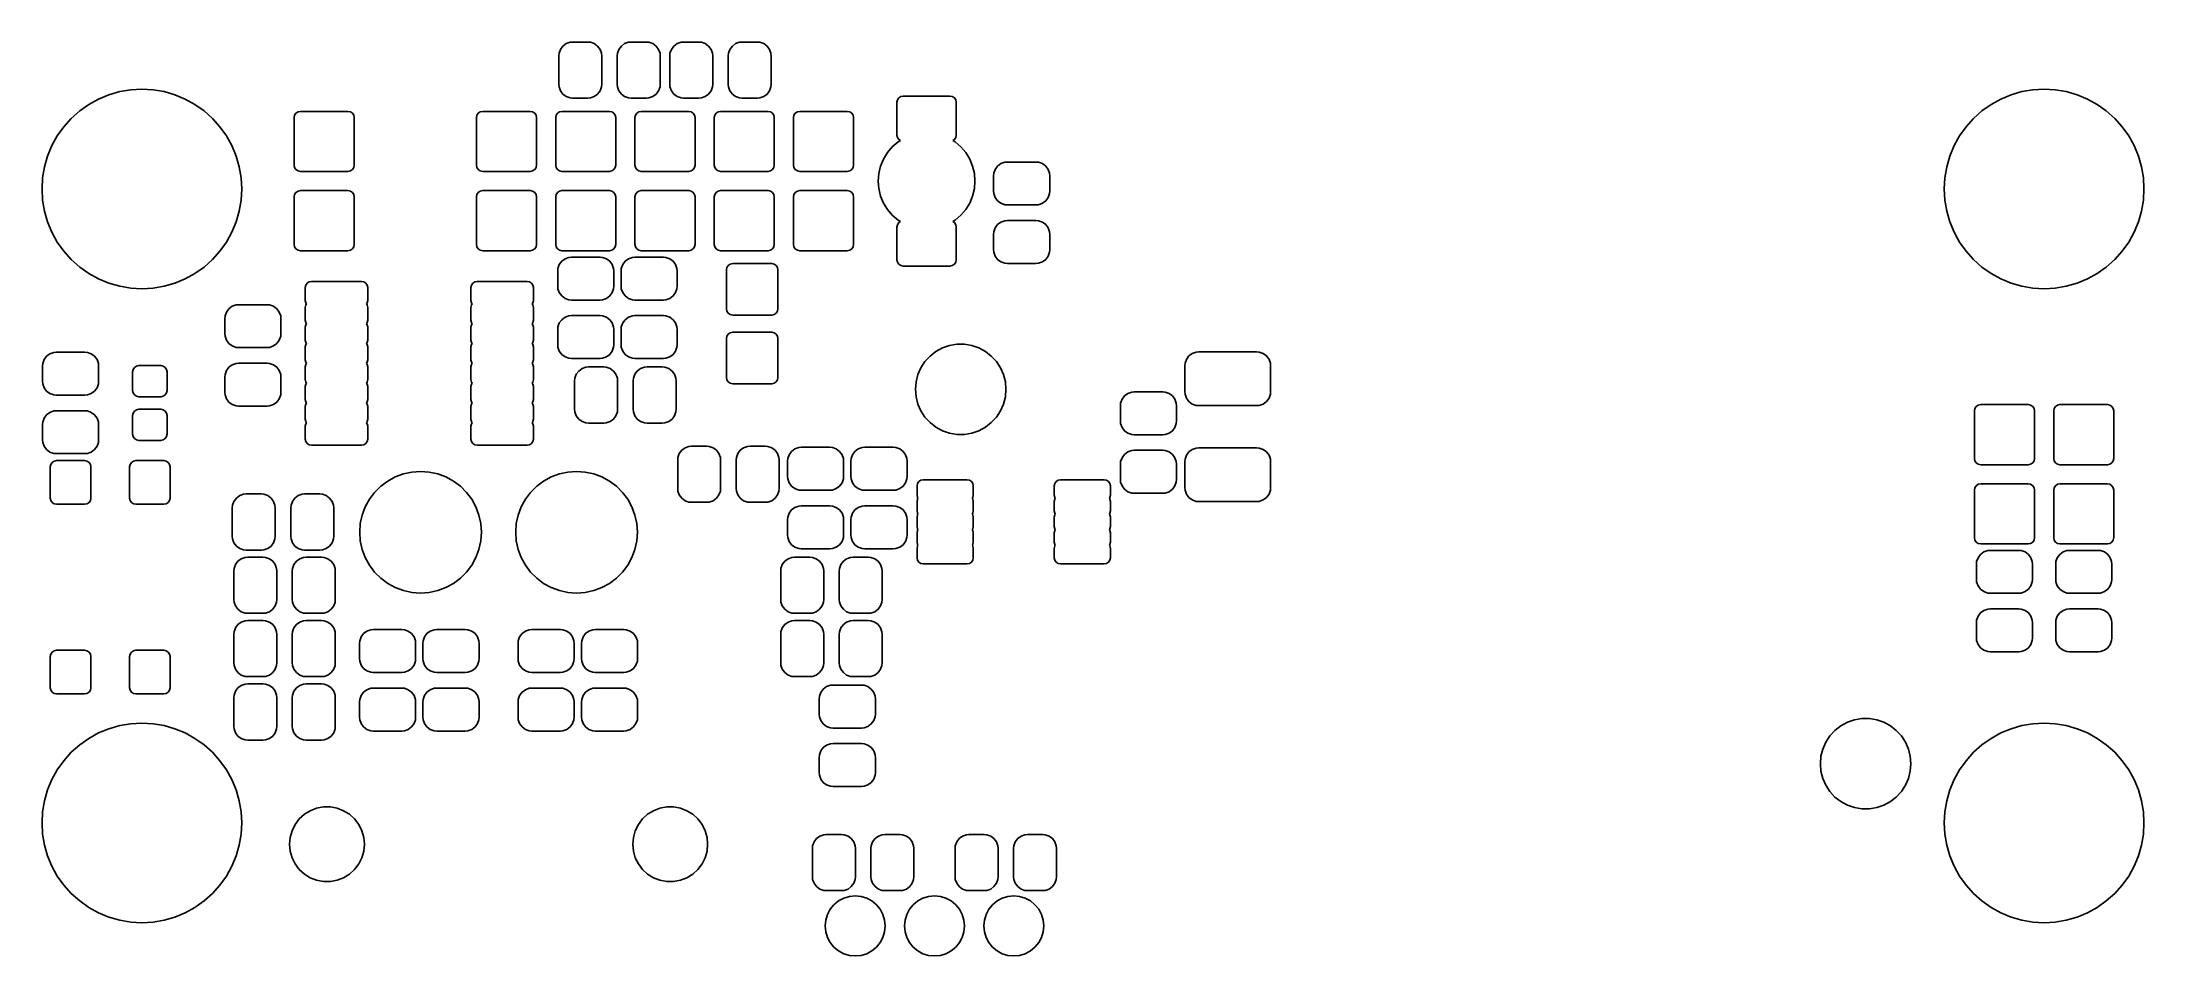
# Model space of a CAD drawing. Extents: x -0.13 to 2.53, y -0.97 to 0.19.
import ezdxf

# ---------------------------------------------------------------- set-up
doc = ezdxf.new("R2010")
doc.units = 0
doc.header["$MEASUREMENT"] = 0
doc.layers.add('BLACK', color=7, linetype='CONTINUOUS')

msp = doc.modelspace()

# ---------------------------------------------------------------- linework, layer by layer
at = {"layer": 'BLACK', "linetype": 'CONTINUOUS'}
for p, q in [((0.526, 0.168), (0.5263, 0.1712)), ((0.526, 0.132), (0.526, 0.168)), ((0.5263, 0.1712), (0.528, 0.1761)), ((0.528, 0.1761), (0.5311, 0.1803)), ((0.5311, 0.1803), (0.5353, 0.1834)), ((0.5353, 0.1834), (0.5402, 0.1851)), ((0.5402, 0.1851), (0.5435, 0.1854)), ((0.5435, 0.1854), (0.5627, 0.1854)), ((0.5627, 0.1854), (0.5659, 0.1851)), ((0.5659, 0.1851), (0.5708, 0.1834)), ((0.5708, 0.1834), (0.575, 0.1803)), ((0.575, 0.1803), (0.5781, 0.1761)), ((0.5781, 0.1761), (0.5799, 0.1712)), ((0.5799, 0.1712), (0.5802, 0.168)), ((0.5802, 0.168), (0.5802, 0.132)), ((0.5998, 0.168), (0.6001, 0.1712)), ((0.5998, 0.132), (0.5998, 0.168)), ((0.6001, 0.1712), (0.6019, 0.1761)), ((0.6019, 0.1761), (0.605, 0.1803)), ((0.605, 0.1803), (0.6091, 0.1834)), ((0.6091, 0.1834), (0.6141, 0.1851)), ((0.6141, 0.1851), (0.6173, 0.1854)), ((0.6173, 0.1854), (0.6365, 0.1854)), ((0.6365, 0.1854), (0.6398, 0.1851)), ((0.6398, 0.1851), (0.6447, 0.1834)), ((0.6447, 0.1834), (0.6489, 0.1803)), ((0.6489, 0.1803), (0.652, 0.1761)), ((0.652, 0.1761), (0.6537, 0.1712)), ((0.6537, 0.1712), (0.654, 0.168)), ((0.654, 0.168), (0.654, 0.132)), ((0.666, 0.168), (0.6663, 0.1712)), ((0.666, 0.132), (0.666, 0.168)), ((0.6663, 0.1712), (0.668, 0.1761)), ((0.668, 0.1761), (0.6711, 0.1803)), ((0.6711, 0.1803), (0.6753, 0.1834)), ((0.6753, 0.1834), (0.6802, 0.1851)), ((0.6802, 0.1851), (0.6835, 0.1854)), ((0.6835, 0.1854), (0.7027, 0.1854)), ((0.7027, 0.1854), (0.7059, 0.1851)), ((0.7059, 0.1851), (0.7108, 0.1834)), ((0.7108, 0.1834), (0.715, 0.1803)), ((0.715, 0.1803), (0.7181, 0.1761)), ((0.7181, 0.1761), (0.7199, 0.1712)), ((0.7199, 0.1712), (0.7202, 0.168)), ((0.7202, 0.168), (0.7202, 0.132)), ((0.7398, 0.168), (0.7401, 0.1712)), ((0.7398, 0.132), (0.7398, 0.168)), ((0.7401, 0.1712), (0.7419, 0.1761)), ((0.7419, 0.1761), (0.745, 0.1803)), ((0.745, 0.1803), (0.7491, 0.1834)), ((0.7491, 0.1834), (0.7541, 0.1851)), ((0.7541, 0.1851), (0.7573, 0.1854)), ((0.7573, 0.1854), (0.7765, 0.1854)), ((0.7765, 0.1854), (0.7798, 0.1851)), ((0.7798, 0.1851), (0.7847, 0.1834)), ((0.7847, 0.1834), (0.7889, 0.1803)), ((0.7889, 0.1803), (0.792, 0.1761)), ((0.792, 0.1761), (0.7937, 0.1712)), ((0.7937, 0.1712), (0.794, 0.168)), ((0.794, 0.168), (0.794, 0.132)), ((-0.0785, 0.0985), (-0.067, 0.1067)), ((-0.067, 0.1067), (-0.0547, 0.1135)), ((-0.0547, 0.1135), (-0.0416, 0.1189)), ((-0.0416, 0.1189), (-0.028, 0.1228)), ((-0.028, 0.1228), (-0.0141, 0.1252)), ((-0.0141, 0.1252), (0, 0.126)), ((0, 0.126), (0.0141, 0.1252)), ((0.0141, 0.1252), (0.028, 0.1228)), ((0.028, 0.1228), (0.0416, 0.1189)), ((0.0416, 0.1189), (0.0547, 0.1135)), ((0.0547, 0.1135), (0.067, 0.1067)), ((0.067, 0.1067), (0.0785, 0.0985)), ((0.5263, 0.1288), (0.526, 0.132)), ((0.528, 0.1239), (0.5263, 0.1288)), ((0.5311, 0.1197), (0.528, 0.1239)), ((0.5353, 0.1166), (0.5311, 0.1197)), ((0.5402, 0.1149), (0.5353, 0.1166)), ((0.5435, 0.1146), (0.5402, 0.1149)), ((0.5627, 0.1146), (0.5435, 0.1146)), ((0.5659, 0.1149), (0.5627, 0.1146)), ((0.5708, 0.1166), (0.5659, 0.1149)), ((0.575, 0.1197), (0.5708, 0.1166)), ((0.5781, 0.1239), (0.575, 0.1197)), ((0.5799, 0.1288), (0.5781, 0.1239)), ((0.5802, 0.132), (0.5799, 0.1288)), ((0.6001, 0.1288), (0.5998, 0.132)), ((0.6019, 0.1239), (0.6001, 0.1288)), ((0.605, 0.1197), (0.6019, 0.1239)), ((0.6091, 0.1166), (0.605, 0.1197)), ((0.6141, 0.1149), (0.6091, 0.1166)), ((0.6173, 0.1146), (0.6141, 0.1149)), ((0.6365, 0.1146), (0.6173, 0.1146)), ((0.6398, 0.1149), (0.6365, 0.1146)), ((0.6447, 0.1166), (0.6398, 0.1149)), ((0.6489, 0.1197), (0.6447, 0.1166)), ((0.652, 0.1239), (0.6489, 0.1197)), ((0.6537, 0.1288), (0.652, 0.1239)), ((0.654, 0.132), (0.6537, 0.1288)), ((0.6663, 0.1288), (0.666, 0.132)), ((0.668, 0.1239), (0.6663, 0.1288)), ((0.6711, 0.1197), (0.668, 0.1239)), ((0.6753, 0.1166), (0.6711, 0.1197)), ((0.6802, 0.1149), (0.6753, 0.1166)), ((0.6835, 0.1146), (0.6802, 0.1149)), ((0.7027, 0.1146), (0.6835, 0.1146)), ((0.7059, 0.1149), (0.7027, 0.1146)), ((0.7108, 0.1166), (0.7059, 0.1149)), ((0.715, 0.1197), (0.7108, 0.1166)), ((0.7181, 0.1239), (0.715, 0.1197)), ((0.7199, 0.1288), (0.7181, 0.1239)), ((0.7202, 0.132), (0.7199, 0.1288)), ((0.7401, 0.1288), (0.7398, 0.132)), ((0.7419, 0.1239), (0.7401, 0.1288)), ((0.745, 0.1197), (0.7419, 0.1239)), ((0.7491, 0.1166), (0.745, 0.1197)), ((0.7541, 0.1149), (0.7491, 0.1166)), ((0.7573, 0.1146), (0.7541, 0.1149)), ((0.7765, 0.1146), (0.7573, 0.1146)), ((0.7798, 0.1149), (0.7765, 0.1146)), ((0.7847, 0.1166), (0.7798, 0.1149)), ((0.7889, 0.1197), (0.7847, 0.1166)), ((0.792, 0.1239), (0.7889, 0.1197)), ((0.7937, 0.1288), (0.792, 0.1239)), ((0.794, 0.132), (0.7937, 0.1288)), ((0.9526, 0.1094), (0.9532, 0.1124)), ((0.9526, 0.0681), (0.9526, 0.1094)), ((0.9532, 0.1124), (0.9549, 0.115)), ((0.9549, 0.115), (0.9575, 0.1167)), ((0.9575, 0.1167), (0.9605, 0.1173)), ((0.9605, 0.1173), (1.0195, 0.1173)), ((1.0195, 0.1173), (1.0225, 0.1167)), ((1.0225, 0.1167), (1.0251, 0.115)), ((1.0251, 0.115), (1.0268, 0.1124)), ((1.0268, 0.1124), (1.0274, 0.1094)), ((1.0274, 0.1094), (1.0274, 0.0681)), ((2.3215, 0.0985), (2.333, 0.1067)), ((2.333, 0.1067), (2.3453, 0.1135)), ((2.3453, 0.1135), (2.3584, 0.1189)), ((2.3584, 0.1189), (2.372, 0.1228)), ((2.372, 0.1228), (2.3859, 0.1252)), ((2.3859, 0.1252), (2.4, 0.126)), ((2.4, 0.126), (2.4141, 0.1252)), ((2.4141, 0.1252), (2.428, 0.1228)), ((2.428, 0.1228), (2.4416, 0.1189)), ((2.4416, 0.1189), (2.4547, 0.1135)), ((2.4547, 0.1135), (2.467, 0.1067)), ((2.467, 0.1067), (2.4785, 0.0985)), ((-0.0985, 0.0785), (-0.0891, 0.0891)), ((-0.0891, 0.0891), (-0.0785, 0.0985)), ((0.0785, 0.0985), (0.0891, 0.0891)), ((0.0891, 0.0891), (0.0985, 0.0785)), ((0.1921, 0.09), (0.1927, 0.093)), ((0.1921, 0.03), (0.1921, 0.09)), ((0.1927, 0.093), (0.1944, 0.0956)), ((0.1944, 0.0956), (0.197, 0.0973)), ((0.197, 0.0973), (0.2, 0.0979)), ((0.2, 0.0979), (0.26, 0.0979)), ((0.26, 0.0979), (0.263, 0.0973)), ((0.263, 0.0973), (0.2656, 0.0956)), ((0.2656, 0.0956), (0.2673, 0.093)), ((0.2673, 0.093), (0.2679, 0.09)), ((0.2679, 0.09), (0.2679, 0.03)), ((0.4221, 0.09), (0.4227, 0.093)), ((0.4221, 0.03), (0.4221, 0.09)), ((0.4227, 0.093), (0.4244, 0.0956)), ((0.4244, 0.0956), (0.427, 0.0973)), ((0.427, 0.0973), (0.43, 0.0979)), ((0.43, 0.0979), (0.49, 0.0979)), ((0.49, 0.0979), (0.493, 0.0973)), ((0.493, 0.0973), (0.4956, 0.0956)), ((0.4956, 0.0956), (0.4973, 0.093)), ((0.4973, 0.093), (0.4979, 0.09)), ((0.4979, 0.09), (0.4979, 0.03)), ((0.5221, 0.09), (0.5227, 0.093)), ((0.5221, 0.03), (0.5221, 0.09)), ((0.5227, 0.093), (0.5244, 0.0956)), ((0.5244, 0.0956), (0.527, 0.0973)), ((0.527, 0.0973), (0.53, 0.0979)), ((0.53, 0.0979), (0.59, 0.0979)), ((0.59, 0.0979), (0.593, 0.0973)), ((0.593, 0.0973), (0.5956, 0.0956)), ((0.5956, 0.0956), (0.5973, 0.093)), ((0.5973, 0.093), (0.5979, 0.09)), ((0.5979, 0.09), (0.5979, 0.03)), ((0.6221, 0.09), (0.6227, 0.093)), ((0.6221, 0.03), (0.6221, 0.09)), ((0.6227, 0.093), (0.6244, 0.0956)), ((0.6244, 0.0956), (0.627, 0.0973)), ((0.627, 0.0973), (0.63, 0.0979)), ((0.63, 0.0979), (0.69, 0.0979)), ((0.69, 0.0979), (0.693, 0.0973)), ((0.693, 0.0973), (0.6956, 0.0956)), ((0.6956, 0.0956), (0.6973, 0.093)), ((0.6973, 0.093), (0.6979, 0.09)), ((0.6979, 0.09), (0.6979, 0.03)), ((0.7221, 0.09), (0.7227, 0.093)), ((0.7221, 0.03), (0.7221, 0.09)), ((0.7227, 0.093), (0.7244, 0.0956)), ((0.7244, 0.0956), (0.727, 0.0973)), ((0.727, 0.0973), (0.73, 0.0979)), ((0.73, 0.0979), (0.79, 0.0979)), ((0.79, 0.0979), (0.793, 0.0973)), ((0.793, 0.0973), (0.7956, 0.0956)), ((0.7956, 0.0956), (0.7973, 0.093)), ((0.7973, 0.093), (0.7979, 0.09)), ((0.7979, 0.09), (0.7979, 0.03)), ((0.8221, 0.09), (0.8227, 0.093)), ((0.8221, 0.03), (0.8221, 0.09)), ((0.8227, 0.093), (0.8244, 0.0956)), ((0.8244, 0.0956), (0.827, 0.0973)), ((0.827, 0.0973), (0.83, 0.0979)), ((0.83, 0.0979), (0.89, 0.0979)), ((0.89, 0.0979), (0.893, 0.0973)), ((0.893, 0.0973), (0.8956, 0.0956)), ((0.8956, 0.0956), (0.8973, 0.093)), ((0.8973, 0.093), (0.8979, 0.09)), ((0.8979, 0.09), (0.8979, 0.03)), ((2.3015, 0.0785), (2.3109, 0.0891)), ((2.3109, 0.0891), (2.3215, 0.0985)), ((2.4785, 0.0985), (2.4891, 0.0891)), ((2.4891, 0.0891), (2.4985, 0.0785)), ((-0.1189, 0.0416), (-0.1135, 0.0547)), ((-0.1135, 0.0547), (-0.1067, 0.067)), ((-0.1067, 0.067), (-0.0985, 0.0785)), ((0.0985, 0.0785), (0.1067, 0.067)), ((0.1067, 0.067), (0.1135, 0.0547)), ((0.1135, 0.0547), (0.1189, 0.0416)), ((0.9406, 0.0459), (0.9468, 0.0532)), ((0.9468, 0.0532), (0.9541, 0.0594)), ((0.9532, 0.0651), (0.9526, 0.0681)), ((0.9549, 0.0625), (0.9532, 0.0651)), ((0.9541, 0.0594), (0.957, 0.0611)), ((0.957, 0.0611), (0.9549, 0.0625)), ((1.0251, 0.0625), (1.023, 0.0611)), ((1.023, 0.0611), (1.0259, 0.0594)), ((1.0268, 0.0651), (1.0251, 0.0625)), ((1.0259, 0.0594), (1.0332, 0.0532)), ((1.0274, 0.0681), (1.0268, 0.0651)), ((1.0332, 0.0532), (1.0394, 0.0459)), ((2.2811, 0.0416), (2.2865, 0.0547)), ((2.2865, 0.0547), (2.2933, 0.067)), ((2.2933, 0.067), (2.3015, 0.0785)), ((2.4985, 0.0785), (2.5067, 0.067)), ((2.5067, 0.067), (2.5135, 0.0547)), ((2.5135, 0.0547), (2.5189, 0.0416)), ((-0.1252, 0.0141), (-0.1228, 0.028)), ((-0.1228, 0.028), (-0.1189, 0.0416)), ((0.1189, 0.0416), (0.1228, 0.028)), ((0.1228, 0.028), (0.1252, 0.0141)), ((0.1927, 0.027), (0.1921, 0.03)), ((0.1944, 0.0244), (0.1927, 0.027)), ((0.2673, 0.027), (0.2656, 0.0244)), ((0.2679, 0.03), (0.2673, 0.027)), ((0.4227, 0.027), (0.4221, 0.03)), ((0.4244, 0.0244), (0.4227, 0.027)), ((0.4973, 0.027), (0.4956, 0.0244)), ((0.4979, 0.03), (0.4973, 0.027)), ((0.5227, 0.027), (0.5221, 0.03)), ((0.5244, 0.0244), (0.5227, 0.027)), ((0.5973, 0.027), (0.5956, 0.0244)), ((0.5979, 0.03), (0.5973, 0.027)), ((0.6227, 0.027), (0.6221, 0.03)), ((0.6244, 0.0244), (0.6227, 0.027)), ((0.6973, 0.027), (0.6956, 0.0244)), ((0.6979, 0.03), (0.6973, 0.027)), ((0.7227, 0.027), (0.7221, 0.03)), ((0.7244, 0.0244), (0.7227, 0.027)), ((0.7973, 0.027), (0.7956, 0.0244)), ((0.7979, 0.03), (0.7973, 0.027)), ((0.8227, 0.027), (0.8221, 0.03)), ((0.8244, 0.0244), (0.8227, 0.027)), ((0.8973, 0.027), (0.8956, 0.0244)), ((0.8979, 0.03), (0.8973, 0.027)), ((0.9297, 0.0195), (0.932, 0.0289)), ((0.932, 0.0289), (0.9356, 0.0377)), ((0.9356, 0.0377), (0.9406, 0.0459)), ((1.0394, 0.0459), (1.0444, 0.0377)), ((1.0444, 0.0377), (1.048, 0.0289)), ((1.048, 0.0289), (1.0503, 0.0195)), ((1.0766, 0.0247), (1.0797, 0.0289)), ((1.0797, 0.0289), (1.0839, 0.032)), ((1.0839, 0.032), (1.0888, 0.0337)), ((1.0888, 0.0337), (1.092, 0.034)), ((1.092, 0.034), (1.128, 0.034)), ((1.128, 0.034), (1.1312, 0.0337)), ((1.1312, 0.0337), (1.1361, 0.032)), ((1.1361, 0.032), (1.1403, 0.0289)), ((1.1403, 0.0289), (1.1434, 0.0247)), ((2.2748, 0.0141), (2.2772, 0.028)), ((2.2772, 0.028), (2.2811, 0.0416)), ((2.5189, 0.0416), (2.5228, 0.028)), ((2.5228, 0.028), (2.5252, 0.0141)), ((-0.126, 0), (-0.1252, 0.0141)), ((-0.1252, -0.0141), (-0.126, 0)), ((0.1252, 0.0141), (0.126, 0)), ((0.126, 0), (0.1252, -0.0141)), ((0.197, 0.0227), (0.1944, 0.0244)), ((0.2, 0.0221), (0.197, 0.0227)), ((0.26, 0.0221), (0.2, 0.0221)), ((0.263, 0.0227), (0.26, 0.0221)), ((0.2656, 0.0244), (0.263, 0.0227)), ((0.427, 0.0227), (0.4244, 0.0244)), ((0.43, 0.0221), (0.427, 0.0227)), ((0.49, 0.0221), (0.43, 0.0221)), ((0.493, 0.0227), (0.49, 0.0221)), ((0.4956, 0.0244), (0.493, 0.0227)), ((0.527, 0.0227), (0.5244, 0.0244)), ((0.53, 0.0221), (0.527, 0.0227)), ((0.59, 0.0221), (0.53, 0.0221)), ((0.593, 0.0227), (0.59, 0.0221)), ((0.5956, 0.0244), (0.593, 0.0227)), ((0.627, 0.0227), (0.6244, 0.0244)), ((0.63, 0.0221), (0.627, 0.0227)), ((0.69, 0.0221), (0.63, 0.0221)), ((0.693, 0.0227), (0.69, 0.0221)), ((0.6956, 0.0244), (0.693, 0.0227)), ((0.727, 0.0227), (0.7244, 0.0244)), ((0.73, 0.0221), (0.727, 0.0227)), ((0.79, 0.0221), (0.73, 0.0221)), ((0.793, 0.0227), (0.79, 0.0221)), ((0.7956, 0.0244), (0.793, 0.0227)), ((0.827, 0.0227), (0.8244, 0.0244)), ((0.83, 0.0221), (0.827, 0.0227)), ((0.89, 0.0221), (0.83, 0.0221)), ((0.893, 0.0227), (0.89, 0.0221)), ((0.8956, 0.0244), (0.893, 0.0227)), ((0.929, 0.01), (0.9297, 0.0195)), ((0.9297, 0.0005), (0.929, 0.01)), ((0.932, -0.0089), (0.9297, 0.0005)), ((1.0503, 0.0005), (1.048, -0.0089)), ((1.0503, 0.0195), (1.051, 0.01)), ((1.051, 0.01), (1.0503, 0.0005)), ((1.0746, 0.0165), (1.0749, 0.0198)), ((1.0746, -0.0027), (1.0746, 0.0165)), ((1.0749, 0.0198), (1.0766, 0.0247)), ((1.1434, 0.0247), (1.1451, 0.0198)), ((1.1451, 0.0198), (1.1454, 0.0165)), ((1.1454, 0.0165), (1.1454, -0.0027)), ((2.274, 0), (2.2748, 0.0141)), ((2.2748, -0.0141), (2.274, 0)), ((2.5252, 0.0141), (2.526, 0)), ((2.526, 0), (2.5252, -0.0141)), ((-0.1228, -0.028), (-0.1252, -0.0141)), ((0.1252, -0.0141), (0.1228, -0.028)), ((0.1921, -0.01), (0.1927, -0.007)), ((0.1921, -0.07), (0.1921, -0.01)), ((0.1927, -0.007), (0.1944, -0.0044)), ((0.1944, -0.0044), (0.197, -0.0027)), ((0.197, -0.0027), (0.2, -0.0021)), ((0.2, -0.0021), (0.26, -0.0021)), ((0.26, -0.0021), (0.263, -0.0027)), ((0.263, -0.0027), (0.2656, -0.0044)), ((0.2656, -0.0044), (0.2673, -0.007)), ((0.2673, -0.007), (0.2679, -0.01)), ((0.2679, -0.01), (0.2679, -0.07)), ((0.4221, -0.01), (0.4227, -0.007)), ((0.4221, -0.07), (0.4221, -0.01)), ((0.4227, -0.007), (0.4244, -0.0044)), ((0.4244, -0.0044), (0.427, -0.0027)), ((0.427, -0.0027), (0.43, -0.0021)), ((0.43, -0.0021), (0.49, -0.0021)), ((0.49, -0.0021), (0.493, -0.0027)), ((0.493, -0.0027), (0.4956, -0.0044)), ((0.4956, -0.0044), (0.4973, -0.007)), ((0.4973, -0.007), (0.4979, -0.01)), ((0.4979, -0.01), (0.4979, -0.07)), ((0.5221, -0.01), (0.5227, -0.007)), ((0.5221, -0.07), (0.5221, -0.01)), ((0.5227, -0.007), (0.5244, -0.0044)), ((0.5244, -0.0044), (0.527, -0.0027)), ((0.527, -0.0027), (0.53, -0.0021)), ((0.53, -0.0021), (0.59, -0.0021)), ((0.59, -0.0021), (0.593, -0.0027)), ((0.593, -0.0027), (0.5956, -0.0044)), ((0.5956, -0.0044), (0.5973, -0.007)), ((0.5973, -0.007), (0.5979, -0.01)), ((0.5979, -0.01), (0.5979, -0.07)), ((0.6221, -0.01), (0.6227, -0.007)), ((0.6221, -0.07), (0.6221, -0.01)), ((0.6227, -0.007), (0.6244, -0.0044)), ((0.6244, -0.0044), (0.627, -0.0027)), ((0.627, -0.0027), (0.63, -0.0021)), ((0.63, -0.0021), (0.69, -0.0021)), ((0.69, -0.0021), (0.693, -0.0027)), ((0.693, -0.0027), (0.6956, -0.0044)), ((0.6956, -0.0044), (0.6973, -0.007)), ((0.6973, -0.007), (0.6979, -0.01)), ((0.6979, -0.01), (0.6979, -0.07)), ((0.7221, -0.01), (0.7227, -0.007)), ((0.7221, -0.07), (0.7221, -0.01)), ((0.7227, -0.007), (0.7244, -0.0044)), ((0.7244, -0.0044), (0.727, -0.0027)), ((0.727, -0.0027), (0.73, -0.0021)), ((0.73, -0.0021), (0.79, -0.0021)), ((0.79, -0.0021), (0.793, -0.0027)), ((0.793, -0.0027), (0.7956, -0.0044)), ((0.7956, -0.0044), (0.7973, -0.007)), ((0.7973, -0.007), (0.7979, -0.01)), ((0.7979, -0.01), (0.7979, -0.07)), ((0.8221, -0.01), (0.8227, -0.007)), ((0.8221, -0.07), (0.8221, -0.01)), ((0.8227, -0.007), (0.8244, -0.0044)), ((0.8244, -0.0044), (0.827, -0.0027)), ((0.827, -0.0027), (0.83, -0.0021)), ((0.83, -0.0021), (0.89, -0.0021)), ((0.89, -0.0021), (0.893, -0.0027)), ((0.893, -0.0027), (0.8956, -0.0044)), ((0.8956, -0.0044), (0.8973, -0.007)), ((0.8973, -0.007), (0.8979, -0.01)), ((0.8979, -0.01), (0.8979, -0.07)), ((0.9356, -0.0177), (0.932, -0.0089)), ((0.9406, -0.0259), (0.9356, -0.0177)), ((0.9468, -0.0332), (0.9406, -0.0259)), ((1.0394, -0.0259), (1.0332, -0.0332)), ((1.0444, -0.0177), (1.0394, -0.0259)), ((1.048, -0.0089), (1.0444, -0.0177)), ((1.0749, -0.0059), (1.0746, -0.0027)), ((1.0766, -0.0109), (1.0749, -0.0059)), ((1.0797, -0.015), (1.0766, -0.0109)), ((1.0839, -0.0181), (1.0797, -0.015)), ((1.0888, -0.0199), (1.0839, -0.0181)), ((1.092, -0.0202), (1.0888, -0.0199)), ((1.128, -0.0202), (1.092, -0.0202)), ((1.1312, -0.0199), (1.128, -0.0202)), ((1.1361, -0.0181), (1.1312, -0.0199)), ((1.1403, -0.015), (1.1361, -0.0181)), ((1.1434, -0.0109), (1.1403, -0.015)), ((1.1451, -0.0059), (1.1434, -0.0109)), ((1.1454, -0.0027), (1.1451, -0.0059)), ((2.2772, -0.028), (2.2748, -0.0141)), ((2.5252, -0.0141), (2.5228, -0.028)), ((-0.1189, -0.0416), (-0.1228, -0.028)), ((-0.1135, -0.0547), (-0.1189, -0.0416)), ((0.1189, -0.0416), (0.1135, -0.0547)), ((0.1228, -0.028), (0.1189, -0.0416)), ((0.9541, -0.0394), (0.9468, -0.0332)), ((0.9526, -0.0481), (0.9532, -0.0451)), ((0.9526, -0.0894), (0.9526, -0.0481)), ((0.9532, -0.0451), (0.9549, -0.0425)), ((0.957, -0.0411), (0.9541, -0.0394)), ((0.9549, -0.0425), (0.957, -0.0411)), ((1.0259, -0.0394), (1.023, -0.0411)), ((1.023, -0.0411), (1.0251, -0.0425)), ((1.0251, -0.0425), (1.0268, -0.0451)), ((1.0332, -0.0332), (1.0259, -0.0394)), ((1.0268, -0.0451), (1.0274, -0.0481)), ((1.0274, -0.0481), (1.0274, -0.0894)), ((1.0749, -0.0541), (1.0766, -0.0491)), ((1.0766, -0.0491), (1.0797, -0.045)), ((1.0797, -0.045), (1.0839, -0.0419)), ((1.0839, -0.0419), (1.0888, -0.0401)), ((1.0888, -0.0401), (1.092, -0.0398)), ((1.092, -0.0398), (1.128, -0.0398)), ((1.128, -0.0398), (1.1312, -0.0401)), ((1.1312, -0.0401), (1.1361, -0.0419)), ((1.1361, -0.0419), (1.1403, -0.045)), ((1.1403, -0.045), (1.1434, -0.0491)), ((1.1434, -0.0491), (1.1451, -0.0541)), ((2.2811, -0.0416), (2.2772, -0.028)), ((2.2865, -0.0547), (2.2811, -0.0416)), ((2.5189, -0.0416), (2.5135, -0.0547)), ((2.5228, -0.028), (2.5189, -0.0416)), ((-0.1067, -0.067), (-0.1135, -0.0547)), ((-0.0985, -0.0785), (-0.1067, -0.067)), ((-0.0891, -0.0891), (-0.0985, -0.0785)), ((0.0985, -0.0785), (0.0891, -0.0891)), ((0.1067, -0.067), (0.0985, -0.0785)), ((0.1135, -0.0547), (0.1067, -0.067)), ((0.1927, -0.073), (0.1921, -0.07)), ((0.1944, -0.0756), (0.1927, -0.073)), ((0.197, -0.0773), (0.1944, -0.0756)), ((0.2, -0.0779), (0.197, -0.0773)), ((0.26, -0.0779), (0.2, -0.0779)), ((0.263, -0.0773), (0.26, -0.0779)), ((0.2656, -0.0756), (0.263, -0.0773)), ((0.2673, -0.073), (0.2656, -0.0756)), ((0.2679, -0.07), (0.2673, -0.073)), ((0.4227, -0.073), (0.4221, -0.07)), ((0.4244, -0.0756), (0.4227, -0.073)), ((0.427, -0.0773), (0.4244, -0.0756)), ((0.43, -0.0779), (0.427, -0.0773)), ((0.49, -0.0779), (0.43, -0.0779)), ((0.493, -0.0773), (0.49, -0.0779)), ((0.4956, -0.0756), (0.493, -0.0773)), ((0.4973, -0.073), (0.4956, -0.0756)), ((0.4979, -0.07), (0.4973, -0.073)), ((0.5227, -0.073), (0.5221, -0.07)), ((0.5244, -0.0756), (0.5227, -0.073)), ((0.527, -0.0773), (0.5244, -0.0756)), ((0.53, -0.0779), (0.527, -0.0773)), ((0.59, -0.0779), (0.53, -0.0779)), ((0.593, -0.0773), (0.59, -0.0779)), ((0.5956, -0.0756), (0.593, -0.0773)), ((0.5973, -0.073), (0.5956, -0.0756)), ((0.5979, -0.07), (0.5973, -0.073)), ((0.6227, -0.073), (0.6221, -0.07)), ((0.6244, -0.0756), (0.6227, -0.073)), ((0.627, -0.0773), (0.6244, -0.0756)), ((0.63, -0.0779), (0.627, -0.0773)), ((0.69, -0.0779), (0.63, -0.0779)), ((0.693, -0.0773), (0.69, -0.0779)), ((0.6956, -0.0756), (0.693, -0.0773)), ((0.6973, -0.073), (0.6956, -0.0756)), ((0.6979, -0.07), (0.6973, -0.073)), ((0.7227, -0.073), (0.7221, -0.07)), ((0.7244, -0.0756), (0.7227, -0.073)), ((0.727, -0.0773), (0.7244, -0.0756)), ((0.73, -0.0779), (0.727, -0.0773)), ((0.79, -0.0779), (0.73, -0.0779)), ((0.793, -0.0773), (0.79, -0.0779)), ((0.7956, -0.0756), (0.793, -0.0773)), ((0.7973, -0.073), (0.7956, -0.0756)), ((0.7979, -0.07), (0.7973, -0.073)), ((0.8227, -0.073), (0.8221, -0.07)), ((0.8244, -0.0756), (0.8227, -0.073)), ((0.827, -0.0773), (0.8244, -0.0756)), ((0.83, -0.0779), (0.827, -0.0773)), ((0.89, -0.0779), (0.83, -0.0779)), ((0.893, -0.0773), (0.89, -0.0779)), ((0.8956, -0.0756), (0.893, -0.0773)), ((0.8973, -0.073), (0.8956, -0.0756)), ((0.8979, -0.07), (0.8973, -0.073)), ((1.0746, -0.0573), (1.0749, -0.0541)), ((1.0746, -0.0765), (1.0746, -0.0573)), ((1.0749, -0.0798), (1.0746, -0.0765)), ((1.1451, -0.0541), (1.1454, -0.0573)), ((1.1454, -0.0765), (1.1451, -0.0798)), ((1.1454, -0.0573), (1.1454, -0.0765)), ((2.2933, -0.067), (2.2865, -0.0547)), ((2.3015, -0.0785), (2.2933, -0.067)), ((2.3109, -0.0891), (2.3015, -0.0785)), ((2.4985, -0.0785), (2.4891, -0.0891)), ((2.5067, -0.067), (2.4985, -0.0785)), ((2.5135, -0.0547), (2.5067, -0.067)), ((-0.0785, -0.0985), (-0.0891, -0.0891)), ((-0.067, -0.1067), (-0.0785, -0.0985)), ((0.0785, -0.0985), (0.067, -0.1067)), ((0.0891, -0.0891), (0.0785, -0.0985)), ((0.5246, -0.1035), (0.5249, -0.1002)), ((0.5246, -0.1227), (0.5246, -0.1035)), ((0.5249, -0.1002), (0.5266, -0.0953)), ((0.5266, -0.0953), (0.5297, -0.0911)), ((0.5297, -0.0911), (0.5339, -0.088)), ((0.5339, -0.088), (0.5388, -0.0863)), ((0.5388, -0.0863), (0.542, -0.086)), ((0.542, -0.086), (0.578, -0.086)), ((0.578, -0.086), (0.5812, -0.0863)), ((0.5812, -0.0863), (0.5861, -0.088)), ((0.5861, -0.088), (0.5903, -0.0911)), ((0.5903, -0.0911), (0.5934, -0.0953)), ((0.5934, -0.0953), (0.5951, -0.1002)), ((0.5951, -0.1002), (0.5954, -0.1035)), ((0.5954, -0.1035), (0.5954, -0.1227)), ((0.6046, -0.1035), (0.6049, -0.1002)), ((0.6046, -0.1227), (0.6046, -0.1035)), ((0.6049, -0.1002), (0.6066, -0.0953)), ((0.6066, -0.0953), (0.6097, -0.0911)), ((0.6097, -0.0911), (0.6139, -0.088)), ((0.6139, -0.088), (0.6188, -0.0863)), ((0.6188, -0.0863), (0.622, -0.086)), ((0.622, -0.086), (0.658, -0.086)), ((0.658, -0.086), (0.6612, -0.0863)), ((0.6612, -0.0863), (0.6661, -0.088)), ((0.6661, -0.088), (0.6703, -0.0911)), ((0.6703, -0.0911), (0.6734, -0.0953)), ((0.6734, -0.0953), (0.6751, -0.1002)), ((0.6751, -0.1002), (0.6754, -0.1035)), ((0.6754, -0.1035), (0.6754, -0.1227)), ((0.7375, -0.1021), (0.7381, -0.0991)), ((0.7375, -0.1513), (0.7375, -0.1021)), ((0.7381, -0.0991), (0.7398, -0.0965)), ((0.7398, -0.0965), (0.7424, -0.0948)), ((0.7424, -0.0948), (0.7454, -0.0942)), ((0.7454, -0.0942), (0.7946, -0.0942)), ((0.7946, -0.0942), (0.7976, -0.0948)), ((0.7976, -0.0948), (0.8002, -0.0965)), ((0.8002, -0.0965), (0.8019, -0.0991)), ((0.8019, -0.0991), (0.8025, -0.1021)), ((0.8025, -0.1021), (0.8025, -0.1513)), ((0.9532, -0.0924), (0.9526, -0.0894)), ((0.9549, -0.095), (0.9532, -0.0924)), ((0.9575, -0.0967), (0.9549, -0.095)), ((0.9605, -0.0973), (0.9575, -0.0967)), ((1.0195, -0.0973), (0.9605, -0.0973)), ((1.0225, -0.0967), (1.0195, -0.0973)), ((1.0251, -0.095), (1.0225, -0.0967)), ((1.0268, -0.0924), (1.0251, -0.095)), ((1.0274, -0.0894), (1.0268, -0.0924)), ((1.0766, -0.0847), (1.0749, -0.0798)), ((1.0797, -0.0889), (1.0766, -0.0847)), ((1.0839, -0.092), (1.0797, -0.0889)), ((1.0888, -0.0937), (1.0839, -0.092)), ((1.092, -0.094), (1.0888, -0.0937)), ((1.128, -0.094), (1.092, -0.094)), ((1.1312, -0.0937), (1.128, -0.094)), ((1.1361, -0.092), (1.1312, -0.0937)), ((1.1403, -0.0889), (1.1361, -0.092)), ((1.1434, -0.0847), (1.1403, -0.0889)), ((1.1451, -0.0798), (1.1434, -0.0847)), ((2.3215, -0.0985), (2.3109, -0.0891)), ((2.333, -0.1067), (2.3215, -0.0985)), ((2.4785, -0.0985), (2.467, -0.1067)), ((2.4891, -0.0891), (2.4785, -0.0985)), ((-0.0547, -0.1135), (-0.067, -0.1067)), ((-0.0416, -0.1189), (-0.0547, -0.1135)), ((-0.028, -0.1228), (-0.0416, -0.1189)), ((-0.0141, -0.1252), (-0.028, -0.1228)), ((0, -0.126), (-0.0141, -0.1252)), ((0.0141, -0.1252), (0, -0.126)), ((0.028, -0.1228), (0.0141, -0.1252)), ((0.0416, -0.1189), (0.028, -0.1228)), ((0.0547, -0.1135), (0.0416, -0.1189)), ((0.067, -0.1067), (0.0547, -0.1135)), ((0.2061, -0.1244), (0.2067, -0.1214)), ((0.2061, -0.1406), (0.2061, -0.1244)), ((0.2067, -0.1214), (0.2084, -0.1189)), ((0.2084, -0.1189), (0.211, -0.1172)), ((0.211, -0.1172), (0.214, -0.1166)), ((0.214, -0.1166), (0.277, -0.1166)), ((0.277, -0.1166), (0.28, -0.1172)), ((0.28, -0.1172), (0.2826, -0.1189)), ((0.2826, -0.1189), (0.2843, -0.1214)), ((0.2843, -0.1214), (0.2849, -0.1244)), ((0.2849, -0.1244), (0.2849, -0.1406)), ((0.4151, -0.1244), (0.4157, -0.1214)), ((0.4151, -0.1406), (0.4151, -0.1244)), ((0.4157, -0.1214), (0.4174, -0.1189)), ((0.4174, -0.1189), (0.42, -0.1172)), ((0.42, -0.1172), (0.423, -0.1166)), ((0.423, -0.1166), (0.486, -0.1166)), ((0.486, -0.1166), (0.489, -0.1172)), ((0.489, -0.1172), (0.4916, -0.1189)), ((0.4916, -0.1189), (0.4933, -0.1214)), ((0.4933, -0.1214), (0.4939, -0.1244)), ((0.4939, -0.1244), (0.4939, -0.1406)), ((0.5249, -0.1259), (0.5246, -0.1227)), ((0.5266, -0.1308), (0.5249, -0.1259)), ((0.5297, -0.135), (0.5266, -0.1308)), ((0.5934, -0.1308), (0.5903, -0.135)), ((0.5951, -0.1259), (0.5934, -0.1308)), ((0.5954, -0.1227), (0.5951, -0.1259)), ((0.6049, -0.1259), (0.6046, -0.1227)), ((0.6066, -0.1308), (0.6049, -0.1259)), ((0.6097, -0.135), (0.6066, -0.1308)), ((0.6734, -0.1308), (0.6703, -0.135)), ((0.6751, -0.1259), (0.6734, -0.1308)), ((0.6754, -0.1227), (0.6751, -0.1259)), ((2.3453, -0.1135), (2.333, -0.1067)), ((2.3584, -0.1189), (2.3453, -0.1135)), ((2.372, -0.1228), (2.3584, -0.1189)), ((2.3859, -0.1252), (2.372, -0.1228)), ((2.4, -0.126), (2.3859, -0.1252)), ((2.4141, -0.1252), (2.4, -0.126)), ((2.428, -0.1228), (2.4141, -0.1252)), ((2.4416, -0.1189), (2.428, -0.1228)), ((2.4547, -0.1135), (2.4416, -0.1189)), ((2.467, -0.1067), (2.4547, -0.1135)), ((0.1049, -0.1602), (0.1066, -0.1553)), ((0.1066, -0.1553), (0.1097, -0.1511)), ((0.1097, -0.1511), (0.1139, -0.148)), ((0.1139, -0.148), (0.1188, -0.1463)), ((0.1188, -0.1463), (0.122, -0.146)), ((0.122, -0.146), (0.158, -0.146)), ((0.158, -0.146), (0.1612, -0.1463)), ((0.1612, -0.1463), (0.1661, -0.148)), ((0.1661, -0.148), (0.1703, -0.1511)), ((0.1703, -0.1511), (0.1734, -0.1553)), ((0.1734, -0.1553), (0.1751, -0.1602)), ((0.2067, -0.1436), (0.2061, -0.1406)), ((0.2061, -0.1494), (0.2067, -0.1464)), ((0.2061, -0.1656), (0.2061, -0.1494)), ((0.2077, -0.145), (0.2067, -0.1436)), ((0.2067, -0.1464), (0.2077, -0.145)), ((0.2843, -0.1436), (0.2833, -0.145)), ((0.2833, -0.145), (0.2843, -0.1464)), ((0.2849, -0.1406), (0.2843, -0.1436)), ((0.2843, -0.1464), (0.2849, -0.1494)), ((0.2849, -0.1494), (0.2849, -0.1656)), ((0.4157, -0.1436), (0.4151, -0.1406)), ((0.4151, -0.1494), (0.4157, -0.1464)), ((0.4151, -0.1656), (0.4151, -0.1494)), ((0.4167, -0.145), (0.4157, -0.1436)), ((0.4157, -0.1464), (0.4167, -0.145)), ((0.4933, -0.1436), (0.4923, -0.145)), ((0.4923, -0.145), (0.4933, -0.1464)), ((0.4939, -0.1406), (0.4933, -0.1436)), ((0.4933, -0.1464), (0.4939, -0.1494)), ((0.4939, -0.1494), (0.4939, -0.1656)), ((0.5339, -0.1381), (0.5297, -0.135)), ((0.5388, -0.1399), (0.5339, -0.1381)), ((0.542, -0.1402), (0.5388, -0.1399)), ((0.578, -0.1402), (0.542, -0.1402)), ((0.5812, -0.1399), (0.578, -0.1402)), ((0.5861, -0.1381), (0.5812, -0.1399)), ((0.5903, -0.135), (0.5861, -0.1381)), ((0.6139, -0.1381), (0.6097, -0.135)), ((0.6188, -0.1399), (0.6139, -0.1381)), ((0.622, -0.1402), (0.6188, -0.1399)), ((0.658, -0.1402), (0.622, -0.1402)), ((0.6612, -0.1399), (0.658, -0.1402)), ((0.6661, -0.1381), (0.6612, -0.1399)), ((0.6703, -0.135), (0.6661, -0.1381)), ((0.7381, -0.1543), (0.7375, -0.1513)), ((0.7398, -0.1569), (0.7381, -0.1543)), ((0.7424, -0.1586), (0.7398, -0.1569)), ((0.7454, -0.1592), (0.7424, -0.1586)), ((0.7976, -0.1586), (0.7946, -0.1592)), ((0.8002, -0.1569), (0.7976, -0.1586)), ((0.8019, -0.1543), (0.8002, -0.1569)), ((0.8025, -0.1513), (0.8019, -0.1543)), ((0.1046, -0.1635), (0.1049, -0.1602)), ((0.1046, -0.1827), (0.1046, -0.1635)), ((0.1049, -0.1859), (0.1046, -0.1827)), ((0.1751, -0.1602), (0.1754, -0.1635)), ((0.1754, -0.1827), (0.1751, -0.1859)), ((0.1754, -0.1635), (0.1754, -0.1827)), ((0.2067, -0.1686), (0.2061, -0.1656)), ((0.2061, -0.1744), (0.2067, -0.1714)), ((0.2061, -0.1906), (0.2061, -0.1744)), ((0.2077, -0.17), (0.2067, -0.1686)), ((0.2067, -0.1714), (0.2077, -0.17)), ((0.2843, -0.1686), (0.2833, -0.17)), ((0.2833, -0.17), (0.2843, -0.1714)), ((0.2849, -0.1656), (0.2843, -0.1686)), ((0.2843, -0.1714), (0.2849, -0.1744)), ((0.2849, -0.1744), (0.2849, -0.1906)), ((0.4157, -0.1686), (0.4151, -0.1656)), ((0.4151, -0.1744), (0.4157, -0.1714)), ((0.4151, -0.1906), (0.4151, -0.1744)), ((0.4167, -0.17), (0.4157, -0.1686)), ((0.4157, -0.1714), (0.4167, -0.17)), ((0.4933, -0.1686), (0.4923, -0.17)), ((0.4923, -0.17), (0.4933, -0.1714)), ((0.4939, -0.1656), (0.4933, -0.1686)), ((0.4933, -0.1714), (0.4939, -0.1744)), ((0.4939, -0.1744), (0.4939, -0.1906)), ((0.5246, -0.1773), (0.5249, -0.1741)), ((0.5246, -0.1965), (0.5246, -0.1773)), ((0.5249, -0.1741), (0.5266, -0.1691)), ((0.5266, -0.1691), (0.5297, -0.165)), ((0.5297, -0.165), (0.5339, -0.1619)), ((0.5339, -0.1619), (0.5388, -0.1601)), ((0.5388, -0.1601), (0.542, -0.1598)), ((0.542, -0.1598), (0.578, -0.1598)), ((0.578, -0.1598), (0.5812, -0.1601)), ((0.5812, -0.1601), (0.5861, -0.1619)), ((0.5861, -0.1619), (0.5903, -0.165)), ((0.5903, -0.165), (0.5934, -0.1691)), ((0.5934, -0.1691), (0.5951, -0.1741)), ((0.5951, -0.1741), (0.5954, -0.1773)), ((0.5954, -0.1773), (0.5954, -0.1965)), ((0.6046, -0.1773), (0.6049, -0.1741)), ((0.6046, -0.1965), (0.6046, -0.1773)), ((0.6049, -0.1741), (0.6066, -0.1691)), ((0.6066, -0.1691), (0.6097, -0.165)), ((0.6097, -0.165), (0.6139, -0.1619)), ((0.6139, -0.1619), (0.6188, -0.1601)), ((0.6188, -0.1601), (0.622, -0.1598)), ((0.622, -0.1598), (0.658, -0.1598)), ((0.658, -0.1598), (0.6612, -0.1601)), ((0.6612, -0.1601), (0.6661, -0.1619)), ((0.6661, -0.1619), (0.6703, -0.165)), ((0.6703, -0.165), (0.6734, -0.1691)), ((0.6734, -0.1691), (0.6751, -0.1741)), ((0.6751, -0.1741), (0.6754, -0.1773)), ((0.6754, -0.1773), (0.6754, -0.1965)), ((0.7381, -0.1857), (0.7398, -0.1831)), ((0.7398, -0.1831), (0.7424, -0.1814)), ((0.7424, -0.1814), (0.7454, -0.1808)), ((0.7946, -0.1592), (0.7454, -0.1592)), ((0.7454, -0.1808), (0.7946, -0.1808)), ((0.7946, -0.1808), (0.7976, -0.1814)), ((0.7976, -0.1814), (0.8002, -0.1831)), ((0.8002, -0.1831), (0.8019, -0.1857)), ((-0.1234, -0.2153), (-0.1203, -0.2111)), ((-0.1203, -0.2111), (-0.1161, -0.208)), ((-0.1161, -0.208), (-0.1112, -0.2063)), ((-0.1112, -0.2063), (-0.108, -0.206)), ((-0.108, -0.206), (-0.072, -0.206)), ((-0.072, -0.206), (-0.0688, -0.2063)), ((-0.0688, -0.2063), (-0.0639, -0.208)), ((-0.0639, -0.208), (-0.0597, -0.2111)), ((-0.0597, -0.2111), (-0.0566, -0.2153)), ((0.1066, -0.1908), (0.1049, -0.1859)), ((0.1097, -0.195), (0.1066, -0.1908)), ((0.1139, -0.1981), (0.1097, -0.195)), ((0.1188, -0.1999), (0.1139, -0.1981)), ((0.122, -0.2002), (0.1188, -0.1999)), ((0.158, -0.2002), (0.122, -0.2002)), ((0.1612, -0.1999), (0.158, -0.2002)), ((0.1661, -0.1981), (0.1612, -0.1999)), ((0.1703, -0.195), (0.1661, -0.1981)), ((0.1734, -0.1908), (0.1703, -0.195)), ((0.1751, -0.1859), (0.1734, -0.1908)), ((0.2067, -0.1936), (0.2061, -0.1906)), ((0.2061, -0.1994), (0.2067, -0.1964)), ((0.2061, -0.2156), (0.2061, -0.1994)), ((0.2077, -0.195), (0.2067, -0.1936)), ((0.2067, -0.1964), (0.2077, -0.195)), ((0.2843, -0.1936), (0.2833, -0.195)), ((0.2833, -0.195), (0.2843, -0.1964)), ((0.2849, -0.1906), (0.2843, -0.1936)), ((0.2843, -0.1964), (0.2849, -0.1994)), ((0.2849, -0.1994), (0.2849, -0.2156)), ((0.4157, -0.1936), (0.4151, -0.1906)), ((0.4151, -0.1994), (0.4157, -0.1964)), ((0.4151, -0.2156), (0.4151, -0.1994)), ((0.4167, -0.195), (0.4157, -0.1936)), ((0.4157, -0.1964), (0.4167, -0.195)), ((0.4933, -0.1936), (0.4923, -0.195)), ((0.4923, -0.195), (0.4933, -0.1964)), ((0.4939, -0.1906), (0.4933, -0.1936)), ((0.4933, -0.1964), (0.4939, -0.1994)), ((0.4939, -0.1994), (0.4939, -0.2156)), ((0.5249, -0.1998), (0.5246, -0.1965)), ((0.5266, -0.2047), (0.5249, -0.1998)), ((0.5297, -0.2089), (0.5266, -0.2047)), ((0.5339, -0.212), (0.5297, -0.2089)), ((0.5388, -0.2137), (0.5339, -0.212)), ((0.5861, -0.212), (0.5812, -0.2137)), ((0.5903, -0.2089), (0.5861, -0.212)), ((0.5934, -0.2047), (0.5903, -0.2089)), ((0.5951, -0.1998), (0.5934, -0.2047)), ((0.5954, -0.1965), (0.5951, -0.1998)), ((0.6049, -0.1998), (0.6046, -0.1965)), ((0.6066, -0.2047), (0.6049, -0.1998)), ((0.6097, -0.2089), (0.6066, -0.2047)), ((0.6139, -0.212), (0.6097, -0.2089)), ((0.6188, -0.2137), (0.6139, -0.212)), ((0.6661, -0.212), (0.6612, -0.2137)), ((0.6703, -0.2089), (0.6661, -0.212)), ((0.6734, -0.2047), (0.6703, -0.2089)), ((0.6751, -0.1998), (0.6734, -0.2047)), ((0.6754, -0.1965), (0.6751, -0.1998)), ((0.7375, -0.1887), (0.7381, -0.1857)), ((0.7375, -0.2379), (0.7375, -0.1887)), ((0.8019, -0.1857), (0.8025, -0.1887)), ((0.8025, -0.1887), (0.8025, -0.2379)), ((0.988, -0.2178), (0.9944, -0.2108)), ((0.9944, -0.2108), (1.0018, -0.205)), ((1.0018, -0.205), (1.0101, -0.2006)), ((1.0101, -0.2006), (1.0191, -0.1975)), ((1.0191, -0.1975), (1.0284, -0.1959)), ((1.0284, -0.1959), (1.0378, -0.1959)), ((1.0378, -0.1959), (1.0471, -0.1975)), ((1.0471, -0.1975), (1.056, -0.2006)), ((1.056, -0.2006), (1.0643, -0.205)), ((1.0643, -0.205), (1.0717, -0.2108)), ((1.0717, -0.2108), (1.0781, -0.2178)), ((1.3179, -0.215), (1.3211, -0.2107)), ((1.3211, -0.2107), (1.3253, -0.2076)), ((1.3253, -0.2076), (1.3303, -0.2058)), ((1.3303, -0.2058), (1.3336, -0.2055)), ((1.3336, -0.2055), (1.4064, -0.2055)), ((1.4064, -0.2055), (1.4097, -0.2058)), ((1.4097, -0.2058), (1.4147, -0.2076)), ((1.4147, -0.2076), (1.4189, -0.2107)), ((1.4189, -0.2107), (1.4221, -0.215)), ((-0.1254, -0.2235), (-0.1251, -0.2202)), ((-0.1254, -0.2427), (-0.1254, -0.2235)), ((-0.1251, -0.2202), (-0.1234, -0.2153)), ((-0.0566, -0.2153), (-0.0549, -0.2202)), ((-0.0549, -0.2202), (-0.0546, -0.2235)), ((-0.0546, -0.2235), (-0.0546, -0.2427)), ((-0.0117, -0.2306), (-0.0111, -0.2276)), ((-0.0117, -0.2543), (-0.0117, -0.2306)), ((-0.0111, -0.2276), (-0.0093, -0.2251)), ((-0.0093, -0.2251), (-0.0068, -0.2234)), ((-0.0068, -0.2234), (-0.0038, -0.2228)), ((-0.0038, -0.2228), (0.0238, -0.2228)), ((0.0238, -0.2228), (0.0268, -0.2234)), ((0.0268, -0.2234), (0.0293, -0.2251)), ((0.0293, -0.2251), (0.0311, -0.2276)), ((0.0311, -0.2276), (0.0317, -0.2306)), ((0.0317, -0.2306), (0.0317, -0.2543)), ((0.1046, -0.2373), (0.1049, -0.2341)), ((0.1046, -0.2565), (0.1046, -0.2373)), ((0.1049, -0.2341), (0.1066, -0.2291)), ((0.1066, -0.2291), (0.1097, -0.225)), ((0.1097, -0.225), (0.1139, -0.2219)), ((0.1139, -0.2219), (0.1188, -0.2201)), ((0.1188, -0.2201), (0.122, -0.2198)), ((0.122, -0.2198), (0.158, -0.2198)), ((0.158, -0.2198), (0.1612, -0.2201)), ((0.1612, -0.2201), (0.1661, -0.2219)), ((0.1661, -0.2219), (0.1703, -0.225)), ((0.1703, -0.225), (0.1734, -0.2291)), ((0.1734, -0.2291), (0.1751, -0.2341)), ((0.1751, -0.2341), (0.1754, -0.2373)), ((0.1754, -0.2373), (0.1754, -0.2565)), ((0.2067, -0.2186), (0.2061, -0.2156)), ((0.2061, -0.2244), (0.2067, -0.2214)), ((0.2061, -0.2406), (0.2061, -0.2244)), ((0.2077, -0.22), (0.2067, -0.2186)), ((0.2067, -0.2214), (0.2077, -0.22)), ((0.2843, -0.2186), (0.2833, -0.22)), ((0.2833, -0.22), (0.2843, -0.2214)), ((0.2849, -0.2156), (0.2843, -0.2186)), ((0.2843, -0.2214), (0.2849, -0.2244)), ((0.2849, -0.2244), (0.2849, -0.2406)), ((0.4157, -0.2186), (0.4151, -0.2156)), ((0.4151, -0.2244), (0.4157, -0.2214)), ((0.4151, -0.2406), (0.4151, -0.2244)), ((0.4167, -0.22), (0.4157, -0.2186)), ((0.4157, -0.2214), (0.4167, -0.22)), ((0.4933, -0.2186), (0.4923, -0.22)), ((0.4923, -0.22), (0.4933, -0.2214)), ((0.4939, -0.2156), (0.4933, -0.2186)), ((0.4933, -0.2214), (0.4939, -0.2244)), ((0.4939, -0.2244), (0.4939, -0.2406)), ((0.542, -0.214), (0.5388, -0.2137)), ((0.578, -0.214), (0.542, -0.214)), ((0.5463, -0.2388), (0.548, -0.2339)), ((0.548, -0.2339), (0.5511, -0.2297)), ((0.5511, -0.2297), (0.5553, -0.2266)), ((0.5553, -0.2266), (0.5602, -0.2249)), ((0.5602, -0.2249), (0.5635, -0.2246)), ((0.5635, -0.2246), (0.5827, -0.2246)), ((0.5812, -0.2137), (0.578, -0.214)), ((0.5827, -0.2246), (0.5859, -0.2249)), ((0.5859, -0.2249), (0.5908, -0.2266)), ((0.5908, -0.2266), (0.595, -0.2297)), ((0.595, -0.2297), (0.5981, -0.2339)), ((0.5981, -0.2339), (0.5999, -0.2388)), ((0.622, -0.214), (0.6188, -0.2137)), ((0.6201, -0.2388), (0.6219, -0.2339)), ((0.6219, -0.2339), (0.625, -0.2297)), ((0.658, -0.214), (0.622, -0.214)), ((0.625, -0.2297), (0.6291, -0.2266)), ((0.6291, -0.2266), (0.6341, -0.2249)), ((0.6341, -0.2249), (0.6373, -0.2246)), ((0.6373, -0.2246), (0.6565, -0.2246)), ((0.6565, -0.2246), (0.6598, -0.2249)), ((0.6612, -0.2137), (0.658, -0.214)), ((0.6598, -0.2249), (0.6647, -0.2266)), ((0.6647, -0.2266), (0.6689, -0.2297)), ((0.6689, -0.2297), (0.672, -0.2339)), ((0.672, -0.2339), (0.6737, -0.2388)), ((0.7381, -0.2409), (0.7375, -0.2379)), ((0.8025, -0.2379), (0.8019, -0.2409)), ((0.9768, -0.2434), (0.9791, -0.2343)), ((0.9791, -0.2343), (0.9829, -0.2257)), ((0.9829, -0.2257), (0.988, -0.2178)), ((1.0781, -0.2178), (1.0833, -0.2257)), ((1.0833, -0.2257), (1.0871, -0.2343)), ((1.0871, -0.2343), (1.0894, -0.2434)), ((1.3159, -0.2232), (1.3162, -0.2199)), ((1.3159, -0.2557), (1.3159, -0.2232)), ((1.3162, -0.2199), (1.3179, -0.215)), ((1.4221, -0.215), (1.4238, -0.2199)), ((1.4238, -0.2199), (1.4241, -0.2232)), ((1.4241, -0.2232), (1.4241, -0.2557)), ((-0.1251, -0.2459), (-0.1254, -0.2427)), ((-0.1234, -0.2509), (-0.1251, -0.2459)), ((-0.1203, -0.255), (-0.1234, -0.2509)), ((-0.1161, -0.2581), (-0.1203, -0.255)), ((-0.1112, -0.2599), (-0.1161, -0.2581)), ((-0.108, -0.2602), (-0.1112, -0.2599)), ((-0.072, -0.2602), (-0.108, -0.2602)), ((-0.0688, -0.2599), (-0.072, -0.2602)), ((-0.0639, -0.2581), (-0.0688, -0.2599)), ((-0.0597, -0.255), (-0.0639, -0.2581)), ((-0.0566, -0.2509), (-0.0597, -0.255)), ((-0.0549, -0.2459), (-0.0566, -0.2509)), ((-0.0546, -0.2427), (-0.0549, -0.2459)), ((-0.0111, -0.2573), (-0.0117, -0.2543)), ((-0.0093, -0.2598), (-0.0111, -0.2573)), ((-0.0068, -0.2615), (-0.0093, -0.2598)), ((-0.0038, -0.2621), (-0.0068, -0.2615)), ((0.0238, -0.2621), (-0.0038, -0.2621)), ((0.0268, -0.2615), (0.0238, -0.2621)), ((0.0293, -0.2598), (0.0268, -0.2615)), ((0.0311, -0.2573), (0.0293, -0.2598)), ((0.0317, -0.2543), (0.0311, -0.2573)), ((0.1049, -0.2598), (0.1046, -0.2565)), ((0.1066, -0.2647), (0.1049, -0.2598)), ((0.1097, -0.2689), (0.1066, -0.2647)), ((0.1734, -0.2647), (0.1703, -0.2689)), ((0.1751, -0.2598), (0.1734, -0.2647)), ((0.1754, -0.2565), (0.1751, -0.2598)), ((0.2067, -0.2436), (0.2061, -0.2406)), ((0.2061, -0.2494), (0.2067, -0.2464)), ((0.2061, -0.2656), (0.2061, -0.2494)), ((0.2077, -0.245), (0.2067, -0.2436)), ((0.2067, -0.2464), (0.2077, -0.245)), ((0.2843, -0.2436), (0.2833, -0.245)), ((0.2833, -0.245), (0.2843, -0.2464)), ((0.2849, -0.2406), (0.2843, -0.2436)), ((0.2843, -0.2464), (0.2849, -0.2494)), ((0.2849, -0.2494), (0.2849, -0.2656)), ((0.4157, -0.2436), (0.4151, -0.2406)), ((0.4151, -0.2494), (0.4157, -0.2464)), ((0.4151, -0.2656), (0.4151, -0.2494)), ((0.4167, -0.245), (0.4157, -0.2436)), ((0.4157, -0.2464), (0.4167, -0.245)), ((0.4933, -0.2436), (0.4923, -0.245)), ((0.4923, -0.245), (0.4933, -0.2464)), ((0.4939, -0.2406), (0.4933, -0.2436)), ((0.4933, -0.2464), (0.4939, -0.2494)), ((0.4939, -0.2494), (0.4939, -0.2656)), ((0.546, -0.242), (0.5463, -0.2388)), ((0.546, -0.278), (0.546, -0.242)), ((0.5999, -0.2388), (0.6002, -0.242)), ((0.6002, -0.242), (0.6002, -0.278)), ((0.6198, -0.242), (0.6201, -0.2388)), ((0.6198, -0.278), (0.6198, -0.242)), ((0.6737, -0.2388), (0.674, -0.242)), ((0.674, -0.242), (0.674, -0.278)), ((0.7398, -0.2435), (0.7381, -0.2409)), ((0.7424, -0.2452), (0.7398, -0.2435)), ((0.7454, -0.2458), (0.7424, -0.2452)), ((0.7946, -0.2458), (0.7454, -0.2458)), ((0.7976, -0.2452), (0.7946, -0.2458)), ((0.8002, -0.2435), (0.7976, -0.2452)), ((0.8019, -0.2409), (0.8002, -0.2435)), ((0.976, -0.2528), (0.9768, -0.2434)), ((0.9768, -0.2622), (0.976, -0.2528)), ((0.9791, -0.2714), (0.9768, -0.2622)), ((1.0894, -0.2622), (1.0871, -0.2714)), ((1.0894, -0.2434), (1.0902, -0.2528)), ((1.0902, -0.2528), (1.0894, -0.2622)), ((1.2366, -0.2653), (1.2397, -0.2611)), ((1.2397, -0.2611), (1.2439, -0.258)), ((1.2439, -0.258), (1.2488, -0.2563)), ((1.2488, -0.2563), (1.252, -0.256)), ((1.252, -0.256), (1.288, -0.256)), ((1.288, -0.256), (1.2912, -0.2563)), ((1.2912, -0.2563), (1.2961, -0.258)), ((1.2961, -0.258), (1.3003, -0.2611)), ((1.3003, -0.2611), (1.3034, -0.2653)), ((1.3162, -0.259), (1.3159, -0.2557)), ((1.3179, -0.264), (1.3162, -0.259)), ((1.3211, -0.2682), (1.3179, -0.264)), ((1.4221, -0.264), (1.4189, -0.2682)), ((1.4238, -0.259), (1.4221, -0.264)), ((1.4241, -0.2557), (1.4238, -0.259)), ((-0.1251, -0.2941), (-0.1234, -0.2892)), ((-0.1234, -0.2892), (-0.1203, -0.285)), ((-0.1203, -0.285), (-0.1161, -0.2819)), ((-0.1161, -0.2819), (-0.1112, -0.2801)), ((-0.1112, -0.2801), (-0.108, -0.2798)), ((-0.108, -0.2798), (-0.072, -0.2798)), ((-0.072, -0.2798), (-0.0688, -0.2801)), ((-0.0688, -0.2801), (-0.0639, -0.2819)), ((-0.0639, -0.2819), (-0.0597, -0.285)), ((-0.0597, -0.285), (-0.0566, -0.2892)), ((-0.0566, -0.2892), (-0.0549, -0.2941)), ((-0.0117, -0.2857), (-0.0111, -0.2827)), ((-0.0117, -0.3094), (-0.0117, -0.2857)), ((-0.0111, -0.2827), (-0.0093, -0.2802)), ((-0.0093, -0.2802), (-0.0068, -0.2785)), ((-0.0068, -0.2785), (-0.0038, -0.2779)), ((-0.0038, -0.2779), (0.0238, -0.2779)), ((0.0238, -0.2779), (0.0268, -0.2785)), ((0.0268, -0.2785), (0.0293, -0.2802)), ((0.0293, -0.2802), (0.0311, -0.2827)), ((0.0311, -0.2827), (0.0317, -0.2857)), ((0.0317, -0.2857), (0.0317, -0.3094)), ((0.1139, -0.272), (0.1097, -0.2689)), ((0.1188, -0.2737), (0.1139, -0.272)), ((0.122, -0.274), (0.1188, -0.2737)), ((0.158, -0.274), (0.122, -0.274)), ((0.1612, -0.2737), (0.158, -0.274)), ((0.1661, -0.272), (0.1612, -0.2737)), ((0.1703, -0.2689), (0.1661, -0.272)), ((0.2067, -0.2686), (0.2061, -0.2656)), ((0.2061, -0.2744), (0.2067, -0.2714)), ((0.2061, -0.2906), (0.2061, -0.2744)), ((0.2067, -0.2936), (0.2061, -0.2906)), ((0.2077, -0.27), (0.2067, -0.2686)), ((0.2067, -0.2714), (0.2077, -0.27)), ((0.2843, -0.2686), (0.2833, -0.27)), ((0.2833, -0.27), (0.2843, -0.2714)), ((0.2849, -0.2656), (0.2843, -0.2686)), ((0.2843, -0.2714), (0.2849, -0.2744)), ((0.2849, -0.2906), (0.2843, -0.2936)), ((0.2849, -0.2744), (0.2849, -0.2906)), ((0.4157, -0.2686), (0.4151, -0.2656)), ((0.4151, -0.2744), (0.4157, -0.2714)), ((0.4151, -0.2906), (0.4151, -0.2744)), ((0.4157, -0.2936), (0.4151, -0.2906)), ((0.4167, -0.27), (0.4157, -0.2686)), ((0.4157, -0.2714), (0.4167, -0.27)), ((0.4933, -0.2686), (0.4923, -0.27)), ((0.4923, -0.27), (0.4933, -0.2714)), ((0.4939, -0.2656), (0.4933, -0.2686)), ((0.4933, -0.2714), (0.4939, -0.2744)), ((0.4939, -0.2906), (0.4933, -0.2936)), ((0.4939, -0.2744), (0.4939, -0.2906)), ((0.5463, -0.2812), (0.546, -0.278)), ((0.548, -0.2861), (0.5463, -0.2812)), ((0.5511, -0.2903), (0.548, -0.2861)), ((0.5553, -0.2934), (0.5511, -0.2903)), ((0.595, -0.2903), (0.5908, -0.2934)), ((0.5981, -0.2861), (0.595, -0.2903)), ((0.5999, -0.2812), (0.5981, -0.2861)), ((0.6002, -0.278), (0.5999, -0.2812)), ((0.6201, -0.2812), (0.6198, -0.278)), ((0.6219, -0.2861), (0.6201, -0.2812)), ((0.625, -0.2903), (0.6219, -0.2861)), ((0.6291, -0.2934), (0.625, -0.2903)), ((0.6689, -0.2903), (0.6647, -0.2934)), ((0.672, -0.2861), (0.6689, -0.2903)), ((0.6737, -0.2812), (0.672, -0.2861)), ((0.674, -0.278), (0.6737, -0.2812)), ((0.9829, -0.28), (0.9791, -0.2714)), ((0.988, -0.2879), (0.9829, -0.28)), ((0.9944, -0.2948), (0.988, -0.2879)), ((1.0781, -0.2879), (1.0717, -0.2948)), ((1.0833, -0.28), (1.0781, -0.2879)), ((1.0871, -0.2714), (1.0833, -0.28)), ((1.2346, -0.2735), (1.2349, -0.2702)), ((1.2346, -0.2927), (1.2346, -0.2735)), ((1.2349, -0.2702), (1.2366, -0.2653)), ((1.3034, -0.2653), (1.3051, -0.2702)), ((1.3051, -0.2702), (1.3054, -0.2735)), ((1.3054, -0.2735), (1.3054, -0.2927)), ((1.3253, -0.2714), (1.3211, -0.2682)), ((1.3303, -0.2731), (1.3253, -0.2714)), ((1.3336, -0.2734), (1.3303, -0.2731)), ((1.4064, -0.2734), (1.3336, -0.2734)), ((1.4097, -0.2731), (1.4064, -0.2734)), ((1.4147, -0.2714), (1.4097, -0.2731)), ((1.4189, -0.2682), (1.4147, -0.2714)), ((2.3121, -0.28), (2.3127, -0.277)), ((2.3121, -0.34), (2.3121, -0.28)), ((2.3127, -0.277), (2.3144, -0.2744)), ((2.3144, -0.2744), (2.317, -0.2727)), ((2.317, -0.2727), (2.32, -0.2721)), ((2.32, -0.2721), (2.38, -0.2721)), ((2.38, -0.2721), (2.383, -0.2727)), ((2.383, -0.2727), (2.3856, -0.2744)), ((2.3856, -0.2744), (2.3873, -0.277)), ((2.3873, -0.277), (2.3879, -0.28)), ((2.3879, -0.28), (2.3879, -0.34)), ((2.4121, -0.28), (2.4127, -0.277)), ((2.4121, -0.34), (2.4121, -0.28)), ((2.4127, -0.277), (2.4144, -0.2744)), ((2.4144, -0.2744), (2.417, -0.2727)), ((2.417, -0.2727), (2.42, -0.2721)), ((2.42, -0.2721), (2.48, -0.2721)), ((2.48, -0.2721), (2.483, -0.2727)), ((2.483, -0.2727), (2.4856, -0.2744)), ((2.4856, -0.2744), (2.4873, -0.277)), ((2.4873, -0.277), (2.4879, -0.28)), ((2.4879, -0.28), (2.4879, -0.34)), ((-0.1254, -0.2973), (-0.1251, -0.2941)), ((-0.1254, -0.3165), (-0.1254, -0.2973)), ((-0.1251, -0.3198), (-0.1254, -0.3165)), ((-0.0549, -0.2941), (-0.0546, -0.2973)), ((-0.0546, -0.3165), (-0.0549, -0.3198)), ((-0.0546, -0.2973), (-0.0546, -0.3165)), ((-0.0111, -0.3124), (-0.0117, -0.3094)), ((-0.0093, -0.3149), (-0.0111, -0.3124)), ((-0.0068, -0.3166), (-0.0093, -0.3149)), ((-0.0038, -0.3172), (-0.0068, -0.3166)), ((0.0238, -0.3172), (-0.0038, -0.3172)), ((0.0268, -0.3166), (0.0238, -0.3172)), ((0.0293, -0.3149), (0.0268, -0.3166)), ((0.0311, -0.3124), (0.0293, -0.3149)), ((0.0317, -0.3094), (0.0311, -0.3124)), ((0.2061, -0.2994), (0.2067, -0.2964)), ((0.2061, -0.3156), (0.2061, -0.2994)), ((0.2067, -0.3186), (0.2061, -0.3156)), ((0.2077, -0.295), (0.2067, -0.2936)), ((0.2067, -0.2964), (0.2077, -0.295)), ((0.2843, -0.2936), (0.2833, -0.295)), ((0.2833, -0.295), (0.2843, -0.2964)), ((0.2843, -0.2964), (0.2849, -0.2994)), ((0.2849, -0.3156), (0.2843, -0.3186)), ((0.2849, -0.2994), (0.2849, -0.3156)), ((0.4151, -0.2994), (0.4157, -0.2964)), ((0.4151, -0.3156), (0.4151, -0.2994)), ((0.4157, -0.3186), (0.4151, -0.3156)), ((0.4167, -0.295), (0.4157, -0.2936)), ((0.4157, -0.2964), (0.4167, -0.295)), ((0.4933, -0.2936), (0.4923, -0.295)), ((0.4923, -0.295), (0.4933, -0.2964)), ((0.4933, -0.2964), (0.4939, -0.2994)), ((0.4939, -0.3156), (0.4933, -0.3186)), ((0.4939, -0.2994), (0.4939, -0.3156)), ((0.5602, -0.2951), (0.5553, -0.2934)), ((0.5635, -0.2954), (0.5602, -0.2951)), ((0.5827, -0.2954), (0.5635, -0.2954)), ((0.5859, -0.2951), (0.5827, -0.2954)), ((0.5908, -0.2934), (0.5859, -0.2951)), ((0.6341, -0.2951), (0.6291, -0.2934)), ((0.6373, -0.2954), (0.6341, -0.2951)), ((0.6565, -0.2954), (0.6373, -0.2954)), ((0.6598, -0.2951), (0.6565, -0.2954)), ((0.6647, -0.2934), (0.6598, -0.2951)), ((1.0018, -0.3006), (0.9944, -0.2948)), ((1.0101, -0.3051), (1.0018, -0.3006)), ((1.0191, -0.3082), (1.0101, -0.3051)), ((1.0284, -0.3097), (1.0191, -0.3082)), ((1.0378, -0.3097), (1.0284, -0.3097)), ((1.0471, -0.3082), (1.0378, -0.3097)), ((1.056, -0.3051), (1.0471, -0.3082)), ((1.0643, -0.3006), (1.056, -0.3051)), ((1.0717, -0.2948), (1.0643, -0.3006)), ((1.2349, -0.2959), (1.2346, -0.2927)), ((1.2366, -0.3009), (1.2349, -0.2959)), ((1.2397, -0.305), (1.2366, -0.3009)), ((1.2439, -0.3081), (1.2397, -0.305)), ((1.2488, -0.3099), (1.2439, -0.3081)), ((1.252, -0.3102), (1.2488, -0.3099)), ((1.288, -0.3102), (1.252, -0.3102)), ((1.2912, -0.3099), (1.288, -0.3102)), ((1.2961, -0.3081), (1.2912, -0.3099)), ((1.3003, -0.305), (1.2961, -0.3081)), ((1.3034, -0.3009), (1.3003, -0.305)), ((1.3051, -0.2959), (1.3034, -0.3009)), ((1.3054, -0.2927), (1.3051, -0.2959)), ((-0.1234, -0.3247), (-0.1251, -0.3198)), ((-0.1203, -0.3289), (-0.1234, -0.3247)), ((-0.1161, -0.332), (-0.1203, -0.3289)), ((-0.1112, -0.3337), (-0.1161, -0.332)), ((-0.1133, -0.3451), (-0.1107, -0.3434)), ((-0.108, -0.334), (-0.1112, -0.3337)), ((-0.1107, -0.3434), (-0.1077, -0.3428)), ((-0.072, -0.334), (-0.108, -0.334)), ((-0.1077, -0.3428), (-0.0723, -0.3428)), ((-0.0723, -0.3428), (-0.0693, -0.3434)), ((-0.0688, -0.3337), (-0.072, -0.334)), ((-0.0693, -0.3434), (-0.0667, -0.3451)), ((-0.0639, -0.332), (-0.0688, -0.3337)), ((-0.0597, -0.3289), (-0.0639, -0.332)), ((-0.0566, -0.3247), (-0.0597, -0.3289)), ((-0.0549, -0.3198), (-0.0566, -0.3247)), ((-0.0133, -0.3451), (-0.0107, -0.3434)), ((-0.0107, -0.3434), (-0.0077, -0.3428)), ((-0.0077, -0.3428), (0.0277, -0.3428)), ((0.0277, -0.3428), (0.0307, -0.3434)), ((0.0307, -0.3434), (0.0333, -0.3451)), ((0.2084, -0.3211), (0.2067, -0.3186)), ((0.211, -0.3228), (0.2084, -0.3211)), ((0.214, -0.3234), (0.211, -0.3228)), ((0.277, -0.3234), (0.214, -0.3234)), ((0.28, -0.3228), (0.277, -0.3234)), ((0.2826, -0.3211), (0.28, -0.3228)), ((0.2843, -0.3186), (0.2826, -0.3211)), ((0.4174, -0.3211), (0.4157, -0.3186)), ((0.42, -0.3228), (0.4174, -0.3211)), ((0.423, -0.3234), (0.42, -0.3228)), ((0.486, -0.3234), (0.423, -0.3234)), ((0.489, -0.3228), (0.486, -0.3234)), ((0.4916, -0.3211), (0.489, -0.3228)), ((0.4933, -0.3186), (0.4916, -0.3211)), ((0.676, -0.342), (0.6763, -0.3388)), ((0.676, -0.378), (0.676, -0.342)), ((0.6763, -0.3388), (0.678, -0.3339)), ((0.678, -0.3339), (0.6811, -0.3297)), ((0.6811, -0.3297), (0.6853, -0.3266)), ((0.6853, -0.3266), (0.6902, -0.3249)), ((0.6902, -0.3249), (0.6935, -0.3246)), ((0.6935, -0.3246), (0.7127, -0.3246)), ((0.7127, -0.3246), (0.7159, -0.3249)), ((0.7159, -0.3249), (0.7208, -0.3266)), ((0.7208, -0.3266), (0.725, -0.3297)), ((0.725, -0.3297), (0.7281, -0.3339)), ((0.7281, -0.3339), (0.7299, -0.3388)), ((0.7299, -0.3388), (0.7302, -0.342)), ((0.7302, -0.342), (0.7302, -0.378)), ((0.7498, -0.342), (0.7501, -0.3388)), ((0.7498, -0.378), (0.7498, -0.342)), ((0.7501, -0.3388), (0.7519, -0.3339)), ((0.7519, -0.3339), (0.755, -0.3297)), ((0.755, -0.3297), (0.7591, -0.3266)), ((0.7591, -0.3266), (0.7641, -0.3249)), ((0.7641, -0.3249), (0.7673, -0.3246)), ((0.7673, -0.3246), (0.7865, -0.3246)), ((0.7865, -0.3246), (0.7898, -0.3249)), ((0.7898, -0.3249), (0.7947, -0.3266)), ((0.7947, -0.3266), (0.7989, -0.3297)), ((0.7989, -0.3297), (0.802, -0.3339)), ((0.802, -0.3339), (0.8037, -0.3388)), ((0.8037, -0.3388), (0.804, -0.342)), ((0.804, -0.342), (0.804, -0.378)), ((0.8146, -0.3435), (0.8149, -0.3402)), ((0.8146, -0.3627), (0.8146, -0.3435)), ((0.8149, -0.3402), (0.8166, -0.3353)), ((0.8166, -0.3353), (0.8197, -0.3311)), ((0.8197, -0.3311), (0.8239, -0.328)), ((0.8239, -0.328), (0.8288, -0.3263)), ((0.8288, -0.3263), (0.832, -0.326)), ((0.832, -0.326), (0.868, -0.326)), ((0.868, -0.326), (0.8712, -0.3263)), ((0.8712, -0.3263), (0.8761, -0.328)), ((0.8761, -0.328), (0.8803, -0.3311)), ((0.8803, -0.3311), (0.8834, -0.3353)), ((0.8834, -0.3353), (0.8851, -0.3402)), ((0.8851, -0.3402), (0.8854, -0.3435)), ((0.8854, -0.3435), (0.8854, -0.3627)), ((0.8946, -0.3435), (0.8949, -0.3402)), ((0.8946, -0.3627), (0.8946, -0.3435)), ((0.8949, -0.3402), (0.8966, -0.3353)), ((0.8966, -0.3353), (0.8997, -0.3311)), ((0.8997, -0.3311), (0.9039, -0.328)), ((0.9039, -0.328), (0.9088, -0.3263)), ((0.9088, -0.3263), (0.912, -0.326)), ((0.912, -0.326), (0.948, -0.326)), ((0.948, -0.326), (0.9512, -0.3263)), ((0.9512, -0.3263), (0.9561, -0.328)), ((0.9561, -0.328), (0.9603, -0.3311)), ((0.9603, -0.3311), (0.9634, -0.3353)), ((0.9634, -0.3353), (0.9651, -0.3402)), ((0.9651, -0.3402), (0.9654, -0.3435)), ((0.9654, -0.3435), (0.9654, -0.3627)), ((1.2346, -0.3473), (1.2349, -0.3441)), ((1.2349, -0.3441), (1.2366, -0.3392)), ((1.2366, -0.3392), (1.2397, -0.335)), ((1.2397, -0.335), (1.2439, -0.3319)), ((1.2439, -0.3319), (1.2488, -0.3301)), ((1.2488, -0.3301), (1.252, -0.3298)), ((1.252, -0.3298), (1.288, -0.3298)), ((1.288, -0.3298), (1.2912, -0.3301)), ((1.2912, -0.3301), (1.2961, -0.3319)), ((1.2961, -0.3319), (1.3003, -0.335)), ((1.3003, -0.335), (1.3034, -0.3392)), ((1.3034, -0.3392), (1.3051, -0.3441)), ((1.3051, -0.3441), (1.3054, -0.3473)), ((1.3159, -0.3443), (1.3162, -0.341)), ((1.3159, -0.3768), (1.3159, -0.3443)), ((1.3162, -0.341), (1.3179, -0.336)), ((1.3179, -0.336), (1.3211, -0.3318)), ((1.3211, -0.3318), (1.3253, -0.3286)), ((1.3253, -0.3286), (1.3303, -0.3269)), ((1.3303, -0.3269), (1.3336, -0.3266)), ((1.3336, -0.3266), (1.4064, -0.3266)), ((1.4064, -0.3266), (1.4097, -0.3269)), ((1.4097, -0.3269), (1.4147, -0.3286)), ((1.4147, -0.3286), (1.4189, -0.3318)), ((1.4189, -0.3318), (1.4221, -0.336)), ((1.4221, -0.336), (1.4238, -0.341)), ((1.4238, -0.341), (1.4241, -0.3443)), ((1.4241, -0.3443), (1.4241, -0.3768)), ((2.3127, -0.343), (2.3121, -0.34)), ((2.3144, -0.3456), (2.3127, -0.343)), ((2.3873, -0.343), (2.3856, -0.3456)), ((2.3879, -0.34), (2.3873, -0.343)), ((2.4127, -0.343), (2.4121, -0.34)), ((2.4144, -0.3456), (2.4127, -0.343)), ((2.4873, -0.343), (2.4856, -0.3456)), ((2.4879, -0.34), (2.4873, -0.343)), ((-0.1156, -0.3506), (-0.115, -0.3476)), ((-0.1156, -0.39), (-0.1156, -0.3506)), ((-0.115, -0.3476), (-0.1133, -0.3451)), ((-0.0667, -0.3451), (-0.065, -0.3476)), ((-0.065, -0.3476), (-0.0644, -0.3506)), ((-0.0644, -0.3506), (-0.0644, -0.39)), ((-0.0156, -0.3506), (-0.015, -0.3476)), ((-0.0156, -0.39), (-0.0156, -0.3506)), ((-0.015, -0.3476), (-0.0133, -0.3451)), ((0.0333, -0.3451), (0.035, -0.3476)), ((0.035, -0.3476), (0.0356, -0.3506)), ((0.0356, -0.3506), (0.0356, -0.39)), ((0.3013, -0.3751), (0.3101, -0.3686)), ((0.3101, -0.3686), (0.3197, -0.3633)), ((0.3197, -0.3633), (0.3299, -0.3595)), ((0.3299, -0.3595), (0.3406, -0.3572)), ((0.3406, -0.3572), (0.3516, -0.3564)), ((0.3516, -0.3564), (0.3625, -0.3572)), ((0.3625, -0.3572), (0.3732, -0.3595)), ((0.3732, -0.3595), (0.3835, -0.3633)), ((0.3835, -0.3633), (0.3931, -0.3686)), ((0.3931, -0.3686), (0.4018, -0.3751)), ((0.4981, -0.3751), (0.5069, -0.3686)), ((0.5069, -0.3686), (0.5165, -0.3633)), ((0.5165, -0.3633), (0.5268, -0.3595)), ((0.5268, -0.3595), (0.5375, -0.3572)), ((0.5375, -0.3572), (0.5484, -0.3564)), ((0.5484, -0.3564), (0.5594, -0.3572)), ((0.5594, -0.3572), (0.5701, -0.3595)), ((0.5701, -0.3595), (0.5803, -0.3633)), ((0.5803, -0.3633), (0.5899, -0.3686)), ((0.5899, -0.3686), (0.5987, -0.3751)), ((0.8149, -0.3659), (0.8146, -0.3627)), ((0.8166, -0.3709), (0.8149, -0.3659)), ((0.8197, -0.375), (0.8166, -0.3709)), ((0.8834, -0.3709), (0.8803, -0.375)), ((0.8851, -0.3659), (0.8834, -0.3709)), ((0.8854, -0.3627), (0.8851, -0.3659)), ((0.8949, -0.3659), (0.8946, -0.3627)), ((0.8966, -0.3709), (0.8949, -0.3659)), ((0.8997, -0.375), (0.8966, -0.3709)), ((0.9634, -0.3709), (0.9603, -0.375)), ((0.9651, -0.3659), (0.9634, -0.3709)), ((0.9654, -0.3627), (0.9651, -0.3659)), ((0.9786, -0.3717), (0.9803, -0.3692)), ((0.9803, -0.3692), (0.9828, -0.3674)), ((0.9828, -0.3674), (0.9858, -0.3669)), ((0.9858, -0.3669), (1.0409, -0.3669)), ((1.0409, -0.3669), (1.044, -0.3674)), ((1.044, -0.3674), (1.0465, -0.3692)), ((1.0465, -0.3692), (1.0482, -0.3717)), ((1.1518, -0.3717), (1.1535, -0.3692)), ((1.1535, -0.3692), (1.156, -0.3674)), ((1.156, -0.3674), (1.1591, -0.3669)), ((1.1591, -0.3669), (1.2142, -0.3669)), ((1.2142, -0.3669), (1.2172, -0.3674)), ((1.2172, -0.3674), (1.2197, -0.3692)), ((1.2197, -0.3692), (1.2214, -0.3717)), ((1.2346, -0.3665), (1.2346, -0.3473)), ((1.2349, -0.3698), (1.2346, -0.3665)), ((1.2366, -0.3747), (1.2349, -0.3698)), ((1.3051, -0.3698), (1.3034, -0.3747)), ((1.3054, -0.3665), (1.3051, -0.3698)), ((1.3054, -0.3473), (1.3054, -0.3665)), ((2.317, -0.3473), (2.3144, -0.3456)), ((2.32, -0.3479), (2.317, -0.3473)), ((2.38, -0.3479), (2.32, -0.3479)), ((2.383, -0.3473), (2.38, -0.3479)), ((2.3856, -0.3456), (2.383, -0.3473)), ((2.417, -0.3473), (2.4144, -0.3456)), ((2.42, -0.3479), (2.417, -0.3473)), ((2.48, -0.3479), (2.42, -0.3479)), ((2.483, -0.3473), (2.48, -0.3479)), ((2.4856, -0.3456), (2.483, -0.3473)), ((-0.115, -0.393), (-0.1156, -0.39)), ((-0.1133, -0.3956), (-0.115, -0.393)), ((-0.1107, -0.3973), (-0.1133, -0.3956)), ((-0.1077, -0.3979), (-0.1107, -0.3973)), ((-0.0693, -0.3973), (-0.0723, -0.3979)), ((-0.0667, -0.3956), (-0.0693, -0.3973)), ((-0.065, -0.393), (-0.0667, -0.3956)), ((-0.0644, -0.39), (-0.065, -0.393)), ((-0.015, -0.393), (-0.0156, -0.39)), ((-0.0133, -0.3956), (-0.015, -0.393)), ((-0.0107, -0.3973), (-0.0133, -0.3956)), ((-0.0077, -0.3979), (-0.0107, -0.3973)), ((0.0307, -0.3973), (0.0277, -0.3979)), ((0.0333, -0.3956), (0.0307, -0.3973)), ((0.035, -0.393), (0.0333, -0.3956)), ((0.0356, -0.39), (0.035, -0.393)), ((0.1144, -0.3991), (0.1161, -0.3942)), ((0.1161, -0.3942), (0.1192, -0.39)), ((0.1192, -0.39), (0.1234, -0.3869)), ((0.1234, -0.3869), (0.1283, -0.3852)), ((0.1283, -0.3852), (0.1315, -0.3849)), ((0.1315, -0.3849), (0.1507, -0.3849)), ((0.1507, -0.3849), (0.154, -0.3852)), ((0.154, -0.3852), (0.1589, -0.3869)), ((0.1589, -0.3869), (0.1631, -0.39)), ((0.1631, -0.39), (0.1662, -0.3942)), ((0.1662, -0.3942), (0.1679, -0.3991)), ((0.1882, -0.3991), (0.1899, -0.3942)), ((0.1899, -0.3942), (0.193, -0.39)), ((0.193, -0.39), (0.1972, -0.3869)), ((0.1972, -0.3869), (0.2021, -0.3852)), ((0.2021, -0.3852), (0.2053, -0.3849)), ((0.2053, -0.3849), (0.2245, -0.3849)), ((0.2245, -0.3849), (0.2278, -0.3852)), ((0.2278, -0.3852), (0.2327, -0.3869)), ((0.2327, -0.3869), (0.2369, -0.39)), ((0.2369, -0.39), (0.24, -0.3942)), ((0.24, -0.3942), (0.2417, -0.3991)), ((0.2817, -0.4013), (0.287, -0.3916)), ((0.287, -0.3916), (0.2936, -0.3829)), ((0.2936, -0.3829), (0.3013, -0.3751)), ((0.4018, -0.3751), (0.4096, -0.3829)), ((0.4096, -0.3829), (0.4162, -0.3916)), ((0.4162, -0.3916), (0.4214, -0.4013)), ((0.4786, -0.4013), (0.4838, -0.3916)), ((0.4838, -0.3916), (0.4904, -0.3829)), ((0.4904, -0.3829), (0.4981, -0.3751)), ((0.5987, -0.3751), (0.6064, -0.3829)), ((0.6064, -0.3829), (0.613, -0.3916)), ((0.613, -0.3916), (0.6183, -0.4013)), ((0.6763, -0.3812), (0.676, -0.378)), ((0.678, -0.3861), (0.6763, -0.3812)), ((0.6811, -0.3903), (0.678, -0.3861)), ((0.6853, -0.3934), (0.6811, -0.3903)), ((0.6902, -0.3951), (0.6853, -0.3934)), ((0.6935, -0.3954), (0.6902, -0.3951)), ((0.7127, -0.3954), (0.6935, -0.3954)), ((0.7159, -0.3951), (0.7127, -0.3954)), ((0.7208, -0.3934), (0.7159, -0.3951)), ((0.725, -0.3903), (0.7208, -0.3934)), ((0.7281, -0.3861), (0.725, -0.3903)), ((0.7299, -0.3812), (0.7281, -0.3861)), ((0.7302, -0.378), (0.7299, -0.3812)), ((0.7501, -0.3812), (0.7498, -0.378)), ((0.7519, -0.3861), (0.7501, -0.3812)), ((0.755, -0.3903), (0.7519, -0.3861)), ((0.7591, -0.3934), (0.755, -0.3903)), ((0.7641, -0.3951), (0.7591, -0.3934)), ((0.7673, -0.3954), (0.7641, -0.3951)), ((0.7865, -0.3954), (0.7673, -0.3954)), ((0.7898, -0.3951), (0.7865, -0.3954)), ((0.7947, -0.3934), (0.7898, -0.3951)), ((0.7989, -0.3903), (0.7947, -0.3934)), ((0.802, -0.3861), (0.7989, -0.3903)), ((0.8037, -0.3812), (0.802, -0.3861)), ((0.804, -0.378), (0.8037, -0.3812)), ((0.8239, -0.3781), (0.8197, -0.375)), ((0.8288, -0.3799), (0.8239, -0.3781)), ((0.832, -0.3802), (0.8288, -0.3799)), ((0.868, -0.3802), (0.832, -0.3802)), ((0.8712, -0.3799), (0.868, -0.3802)), ((0.8761, -0.3781), (0.8712, -0.3799)), ((0.8803, -0.375), (0.8761, -0.3781)), ((0.9039, -0.3781), (0.8997, -0.375)), ((0.9088, -0.3799), (0.9039, -0.3781)), ((0.912, -0.3802), (0.9088, -0.3799)), ((0.948, -0.3802), (0.912, -0.3802)), ((0.9512, -0.3799), (0.948, -0.3802)), ((0.9561, -0.3781), (0.9512, -0.3799)), ((0.9603, -0.375), (0.9561, -0.3781)), ((0.978, -0.3747), (0.9786, -0.3717)), ((0.978, -0.3865), (0.978, -0.3747)), ((0.9786, -0.3895), (0.978, -0.3865)), ((0.978, -0.3944), (0.9786, -0.3914)), ((0.978, -0.4062), (0.978, -0.3944)), ((0.9792, -0.3905), (0.9786, -0.3895)), ((0.9786, -0.3914), (0.9792, -0.3905)), ((1.0482, -0.3895), (1.0476, -0.3905)), ((1.0476, -0.3905), (1.0482, -0.3914)), ((1.0482, -0.3717), (1.0488, -0.3747)), ((1.0488, -0.3865), (1.0482, -0.3895)), ((1.0482, -0.3914), (1.0488, -0.3944)), ((1.0488, -0.3747), (1.0488, -0.3865)), ((1.0488, -0.3944), (1.0488, -0.4062)), ((1.1512, -0.3747), (1.1518, -0.3717)), ((1.1512, -0.3865), (1.1512, -0.3747)), ((1.1518, -0.3895), (1.1512, -0.3865)), ((1.1512, -0.3944), (1.1518, -0.3914)), ((1.1512, -0.4062), (1.1512, -0.3944)), ((1.1524, -0.3905), (1.1518, -0.3895)), ((1.1518, -0.3914), (1.1524, -0.3905)), ((1.2214, -0.3895), (1.2208, -0.3905)), ((1.2208, -0.3905), (1.2214, -0.3914)), ((1.2214, -0.3717), (1.2221, -0.3747)), ((1.2221, -0.3865), (1.2214, -0.3895)), ((1.2214, -0.3914), (1.2221, -0.3944)), ((1.2221, -0.3747), (1.2221, -0.3865)), ((1.2221, -0.3944), (1.2221, -0.4062)), ((1.2397, -0.3789), (1.2366, -0.3747)), ((1.2439, -0.382), (1.2397, -0.3789)), ((1.2488, -0.3837), (1.2439, -0.382)), ((1.252, -0.384), (1.2488, -0.3837)), ((1.288, -0.384), (1.252, -0.384)), ((1.2912, -0.3837), (1.288, -0.384)), ((1.2961, -0.382), (1.2912, -0.3837)), ((1.3003, -0.3789), (1.2961, -0.382)), ((1.3034, -0.3747), (1.3003, -0.3789)), ((1.3162, -0.3801), (1.3159, -0.3768)), ((1.3179, -0.3851), (1.3162, -0.3801)), ((1.3211, -0.3893), (1.3179, -0.3851)), ((1.3253, -0.3924), (1.3211, -0.3893)), ((1.3303, -0.3942), (1.3253, -0.3924)), ((1.3336, -0.3945), (1.3303, -0.3942)), ((1.4064, -0.3945), (1.3336, -0.3945)), ((1.4097, -0.3942), (1.4064, -0.3945)), ((1.4147, -0.3924), (1.4097, -0.3942)), ((1.4189, -0.3893), (1.4147, -0.3924)), ((1.4221, -0.3851), (1.4189, -0.3893)), ((1.4238, -0.3801), (1.4221, -0.3851)), ((1.4241, -0.3768), (1.4238, -0.3801)), ((2.3121, -0.38), (2.3127, -0.377)), ((2.3121, -0.44), (2.3121, -0.38)), ((2.3127, -0.377), (2.3144, -0.3744)), ((2.3144, -0.3744), (2.317, -0.3727)), ((2.317, -0.3727), (2.32, -0.3721)), ((2.32, -0.3721), (2.38, -0.3721)), ((2.38, -0.3721), (2.383, -0.3727)), ((2.383, -0.3727), (2.3856, -0.3744)), ((2.3856, -0.3744), (2.3873, -0.377)), ((2.3873, -0.377), (2.3879, -0.38)), ((2.3879, -0.38), (2.3879, -0.44)), ((2.4121, -0.38), (2.4127, -0.377)), ((2.4121, -0.44), (2.4121, -0.38)), ((2.4127, -0.377), (2.4144, -0.3744)), ((2.4144, -0.3744), (2.417, -0.3727)), ((2.417, -0.3727), (2.42, -0.3721)), ((2.42, -0.3721), (2.48, -0.3721)), ((2.48, -0.3721), (2.483, -0.3727)), ((2.483, -0.3727), (2.4856, -0.3744)), ((2.4856, -0.3744), (2.4873, -0.377)), ((2.4873, -0.377), (2.4879, -0.38)), ((2.4879, -0.38), (2.4879, -0.44)), ((-0.0723, -0.3979), (-0.1077, -0.3979)), ((0.0277, -0.3979), (-0.0077, -0.3979)), ((0.1141, -0.4023), (0.1144, -0.3991)), ((0.1141, -0.4383), (0.1141, -0.4023)), ((0.1679, -0.3991), (0.1682, -0.4023)), ((0.1682, -0.4023), (0.1682, -0.4383)), ((0.1879, -0.4023), (0.1882, -0.3991)), ((0.1879, -0.4383), (0.1879, -0.4023)), ((0.2417, -0.3991), (0.242, -0.4023)), ((0.242, -0.4023), (0.242, -0.4383)), ((0.2748, -0.4331), (0.2756, -0.4222)), ((0.2756, -0.4222), (0.2779, -0.4115)), ((0.2779, -0.4115), (0.2817, -0.4013)), ((0.4214, -0.4013), (0.4252, -0.4115)), ((0.4252, -0.4115), (0.4276, -0.4222)), ((0.4276, -0.4222), (0.4283, -0.4331)), ((0.4717, -0.4331), (0.4724, -0.4222)), ((0.4724, -0.4222), (0.4748, -0.4115)), ((0.4748, -0.4115), (0.4786, -0.4013)), ((0.6183, -0.4013), (0.6221, -0.4115)), ((0.6221, -0.4115), (0.6244, -0.4222)), ((0.6244, -0.4222), (0.6252, -0.4331)), ((0.8146, -0.4173), (0.8149, -0.4141)), ((0.8146, -0.4365), (0.8146, -0.4173)), ((0.8149, -0.4141), (0.8166, -0.4092)), ((0.8166, -0.4092), (0.8197, -0.405)), ((0.8197, -0.405), (0.8239, -0.4019)), ((0.8239, -0.4019), (0.8288, -0.4001)), ((0.8288, -0.4001), (0.832, -0.3998)), ((0.832, -0.3998), (0.868, -0.3998)), ((0.868, -0.3998), (0.8712, -0.4001)), ((0.8712, -0.4001), (0.8761, -0.4019)), ((0.8761, -0.4019), (0.8803, -0.405)), ((0.8803, -0.405), (0.8834, -0.4092)), ((0.8834, -0.4092), (0.8851, -0.4141)), ((0.8851, -0.4141), (0.8854, -0.4173)), ((0.8854, -0.4173), (0.8854, -0.4365)), ((0.8946, -0.4173), (0.8949, -0.4141)), ((0.8946, -0.4365), (0.8946, -0.4173)), ((0.8949, -0.4141), (0.8966, -0.4092)), ((0.8966, -0.4092), (0.8997, -0.405)), ((0.8997, -0.405), (0.9039, -0.4019)), ((0.9039, -0.4019), (0.9088, -0.4001)), ((0.9088, -0.4001), (0.912, -0.3998)), ((0.912, -0.3998), (0.948, -0.3998)), ((0.948, -0.3998), (0.9512, -0.4001)), ((0.9512, -0.4001), (0.9561, -0.4019)), ((0.9561, -0.4019), (0.9603, -0.405)), ((0.9603, -0.405), (0.9634, -0.4092)), ((0.9634, -0.4092), (0.9651, -0.4141)), ((0.9651, -0.4141), (0.9654, -0.4173)), ((0.9654, -0.4173), (0.9654, -0.4365)), ((0.9786, -0.4092), (0.978, -0.4062)), ((0.978, -0.4141), (0.9786, -0.4111)), ((0.978, -0.4259), (0.978, -0.4141)), ((0.9792, -0.4102), (0.9786, -0.4092)), ((0.9786, -0.4111), (0.9792, -0.4102)), ((1.0482, -0.4092), (1.0476, -0.4102)), ((1.0476, -0.4102), (1.0482, -0.4111)), ((1.0488, -0.4062), (1.0482, -0.4092)), ((1.0482, -0.4111), (1.0488, -0.4141)), ((1.0488, -0.4141), (1.0488, -0.4259)), ((1.1518, -0.4092), (1.1512, -0.4062)), ((1.1512, -0.4141), (1.1518, -0.4111)), ((1.1512, -0.4259), (1.1512, -0.4141)), ((1.1524, -0.4102), (1.1518, -0.4092)), ((1.1518, -0.4111), (1.1524, -0.4102)), ((1.2214, -0.4092), (1.2208, -0.4102)), ((1.2208, -0.4102), (1.2214, -0.4111)), ((1.2221, -0.4062), (1.2214, -0.4092)), ((1.2214, -0.4111), (1.2221, -0.4141)), ((1.2221, -0.4141), (1.2221, -0.4259)), ((0.1144, -0.4415), (0.1141, -0.4383)), ((0.1161, -0.4464), (0.1144, -0.4415)), ((0.1192, -0.4506), (0.1161, -0.4464)), ((0.1234, -0.4537), (0.1192, -0.4506)), ((0.1631, -0.4506), (0.1589, -0.4537)), ((0.1662, -0.4464), (0.1631, -0.4506)), ((0.1679, -0.4415), (0.1662, -0.4464)), ((0.1682, -0.4383), (0.1679, -0.4415)), ((0.1882, -0.4415), (0.1879, -0.4383)), ((0.1899, -0.4464), (0.1882, -0.4415)), ((0.193, -0.4506), (0.1899, -0.4464)), ((0.1972, -0.4537), (0.193, -0.4506)), ((0.2369, -0.4506), (0.2327, -0.4537)), ((0.24, -0.4464), (0.2369, -0.4506)), ((0.2417, -0.4415), (0.24, -0.4464)), ((0.242, -0.4383), (0.2417, -0.4415)), ((0.2756, -0.4441), (0.2748, -0.4331)), ((0.2779, -0.4548), (0.2756, -0.4441)), ((0.4276, -0.4441), (0.4252, -0.4548)), ((0.4283, -0.4331), (0.4276, -0.4441)), ((0.4724, -0.4441), (0.4717, -0.4331)), ((0.4748, -0.4548), (0.4724, -0.4441)), ((0.6244, -0.4441), (0.6221, -0.4548)), ((0.6252, -0.4331), (0.6244, -0.4441)), ((0.8149, -0.4398), (0.8146, -0.4365)), ((0.8166, -0.4447), (0.8149, -0.4398)), ((0.8197, -0.4489), (0.8166, -0.4447)), ((0.8239, -0.452), (0.8197, -0.4489)), ((0.8803, -0.4489), (0.8761, -0.452)), ((0.8834, -0.4447), (0.8803, -0.4489)), ((0.8851, -0.4398), (0.8834, -0.4447)), ((0.8854, -0.4365), (0.8851, -0.4398)), ((0.8949, -0.4398), (0.8946, -0.4365)), ((0.8966, -0.4447), (0.8949, -0.4398)), ((0.8997, -0.4489), (0.8966, -0.4447)), ((0.9039, -0.452), (0.8997, -0.4489)), ((0.9603, -0.4489), (0.9561, -0.452)), ((0.9634, -0.4447), (0.9603, -0.4489)), ((0.9651, -0.4398), (0.9634, -0.4447)), ((0.9654, -0.4365), (0.9651, -0.4398)), ((0.9786, -0.4289), (0.978, -0.4259)), ((0.978, -0.4338), (0.9786, -0.4308)), ((0.978, -0.4456), (0.978, -0.4338)), ((0.9786, -0.4486), (0.978, -0.4456)), ((0.978, -0.4535), (0.9786, -0.4505)), ((0.9792, -0.4298), (0.9786, -0.4289)), ((0.9786, -0.4308), (0.9792, -0.4298)), ((0.9792, -0.4495), (0.9786, -0.4486)), ((0.9786, -0.4505), (0.9792, -0.4495)), ((1.0482, -0.4289), (1.0476, -0.4298)), ((1.0476, -0.4298), (1.0482, -0.4308)), ((1.0482, -0.4486), (1.0476, -0.4495)), ((1.0476, -0.4495), (1.0482, -0.4505)), ((1.0488, -0.4259), (1.0482, -0.4289)), ((1.0482, -0.4308), (1.0488, -0.4338)), ((1.0488, -0.4456), (1.0482, -0.4486)), ((1.0482, -0.4505), (1.0488, -0.4535)), ((1.0488, -0.4338), (1.0488, -0.4456)), ((1.1518, -0.4289), (1.1512, -0.4259)), ((1.1512, -0.4338), (1.1518, -0.4308)), ((1.1512, -0.4456), (1.1512, -0.4338)), ((1.1518, -0.4486), (1.1512, -0.4456)), ((1.1512, -0.4535), (1.1518, -0.4505)), ((1.1524, -0.4298), (1.1518, -0.4289)), ((1.1518, -0.4308), (1.1524, -0.4298)), ((1.1524, -0.4495), (1.1518, -0.4486)), ((1.1518, -0.4505), (1.1524, -0.4495)), ((1.2214, -0.4289), (1.2208, -0.4298)), ((1.2208, -0.4298), (1.2214, -0.4308)), ((1.2214, -0.4486), (1.2208, -0.4495)), ((1.2208, -0.4495), (1.2214, -0.4505)), ((1.2221, -0.4259), (1.2214, -0.4289)), ((1.2214, -0.4308), (1.2221, -0.4338)), ((1.2221, -0.4456), (1.2214, -0.4486)), ((1.2214, -0.4505), (1.2221, -0.4535)), ((1.2221, -0.4338), (1.2221, -0.4456)), ((2.3127, -0.443), (2.3121, -0.44)), ((2.3144, -0.4456), (2.3127, -0.443)), ((2.317, -0.4473), (2.3144, -0.4456)), ((2.32, -0.4479), (2.317, -0.4473)), ((2.38, -0.4479), (2.32, -0.4479)), ((2.383, -0.4473), (2.38, -0.4479)), ((2.3856, -0.4456), (2.383, -0.4473)), ((2.3873, -0.443), (2.3856, -0.4456)), ((2.3879, -0.44), (2.3873, -0.443)), ((2.4127, -0.443), (2.4121, -0.44)), ((2.4144, -0.4456), (2.4127, -0.443)), ((2.417, -0.4473), (2.4144, -0.4456)), ((2.42, -0.4479), (2.417, -0.4473)), ((2.48, -0.4479), (2.42, -0.4479)), ((2.483, -0.4473), (2.48, -0.4479)), ((2.4856, -0.4456), (2.483, -0.4473)), ((2.4873, -0.443), (2.4856, -0.4456)), ((2.4879, -0.44), (2.4873, -0.443)), ((0.1163, -0.4788), (0.118, -0.4739)), ((0.118, -0.4739), (0.1211, -0.4697)), ((0.1211, -0.4697), (0.1253, -0.4666)), ((0.1283, -0.4554), (0.1234, -0.4537)), ((0.1253, -0.4666), (0.1302, -0.4649)), ((0.1315, -0.4557), (0.1283, -0.4554)), ((0.1302, -0.4649), (0.1335, -0.4646)), ((0.1507, -0.4557), (0.1315, -0.4557)), ((0.1335, -0.4646), (0.1527, -0.4646)), ((0.154, -0.4554), (0.1507, -0.4557)), ((0.1527, -0.4646), (0.1559, -0.4649)), ((0.1589, -0.4537), (0.154, -0.4554)), ((0.1559, -0.4649), (0.1608, -0.4666)), ((0.1608, -0.4666), (0.165, -0.4697)), ((0.165, -0.4697), (0.1681, -0.4739)), ((0.1681, -0.4739), (0.1699, -0.4788)), ((0.1901, -0.4788), (0.1919, -0.4739)), ((0.1919, -0.4739), (0.195, -0.4697)), ((0.195, -0.4697), (0.1991, -0.4666)), ((0.2021, -0.4554), (0.1972, -0.4537)), ((0.1991, -0.4666), (0.2041, -0.4649)), ((0.2053, -0.4557), (0.2021, -0.4554)), ((0.2041, -0.4649), (0.2073, -0.4646)), ((0.2245, -0.4557), (0.2053, -0.4557)), ((0.2073, -0.4646), (0.2265, -0.4646)), ((0.2278, -0.4554), (0.2245, -0.4557)), ((0.2265, -0.4646), (0.2298, -0.4649)), ((0.2327, -0.4537), (0.2278, -0.4554)), ((0.2298, -0.4649), (0.2347, -0.4666)), ((0.2347, -0.4666), (0.2389, -0.4697)), ((0.2389, -0.4697), (0.242, -0.4739)), ((0.242, -0.4739), (0.2437, -0.4788)), ((0.2817, -0.465), (0.2779, -0.4548)), ((0.287, -0.4747), (0.2817, -0.465)), ((0.2936, -0.4834), (0.287, -0.4747)), ((0.4162, -0.4747), (0.4096, -0.4834)), ((0.4214, -0.465), (0.4162, -0.4747)), ((0.4252, -0.4548), (0.4214, -0.465)), ((0.4786, -0.465), (0.4748, -0.4548)), ((0.4838, -0.4747), (0.4786, -0.465)), ((0.4904, -0.4834), (0.4838, -0.4747)), ((0.613, -0.4747), (0.6064, -0.4834)), ((0.6183, -0.465), (0.613, -0.4747)), ((0.6221, -0.4548), (0.6183, -0.465)), ((0.8063, -0.4788), (0.808, -0.4739)), ((0.808, -0.4739), (0.8111, -0.4697)), ((0.8111, -0.4697), (0.8153, -0.4666)), ((0.8153, -0.4666), (0.8202, -0.4649)), ((0.8202, -0.4649), (0.8235, -0.4646)), ((0.8235, -0.4646), (0.8427, -0.4646)), ((0.8288, -0.4537), (0.8239, -0.452)), ((0.832, -0.454), (0.8288, -0.4537)), ((0.868, -0.454), (0.832, -0.454)), ((0.8427, -0.4646), (0.8459, -0.4649)), ((0.8459, -0.4649), (0.8508, -0.4666)), ((0.8508, -0.4666), (0.855, -0.4697)), ((0.855, -0.4697), (0.8581, -0.4739)), ((0.8581, -0.4739), (0.8599, -0.4788)), ((0.8712, -0.4537), (0.868, -0.454)), ((0.8761, -0.452), (0.8712, -0.4537)), ((0.8801, -0.4788), (0.8819, -0.4739)), ((0.8819, -0.4739), (0.885, -0.4697)), ((0.885, -0.4697), (0.8891, -0.4666)), ((0.8891, -0.4666), (0.8941, -0.4649)), ((0.8941, -0.4649), (0.8973, -0.4646)), ((0.8973, -0.4646), (0.9165, -0.4646)), ((0.9088, -0.4537), (0.9039, -0.452)), ((0.912, -0.454), (0.9088, -0.4537)), ((0.948, -0.454), (0.912, -0.454)), ((0.9165, -0.4646), (0.9198, -0.4649)), ((0.9198, -0.4649), (0.9247, -0.4666)), ((0.9247, -0.4666), (0.9289, -0.4697)), ((0.9289, -0.4697), (0.932, -0.4739)), ((0.932, -0.4739), (0.9337, -0.4788)), ((0.9512, -0.4537), (0.948, -0.454)), ((0.9561, -0.452), (0.9512, -0.4537)), ((0.978, -0.4653), (0.978, -0.4535)), ((0.9786, -0.4683), (0.978, -0.4653)), ((0.9803, -0.4708), (0.9786, -0.4683)), ((0.9828, -0.4726), (0.9803, -0.4708)), ((0.9858, -0.4732), (0.9828, -0.4726)), ((1.0409, -0.4732), (0.9858, -0.4732)), ((1.044, -0.4726), (1.0409, -0.4732)), ((1.0465, -0.4708), (1.044, -0.4726)), ((1.0482, -0.4683), (1.0465, -0.4708)), ((1.0488, -0.4653), (1.0482, -0.4683)), ((1.0488, -0.4535), (1.0488, -0.4653)), ((1.1512, -0.4653), (1.1512, -0.4535)), ((1.1518, -0.4683), (1.1512, -0.4653)), ((1.1535, -0.4708), (1.1518, -0.4683)), ((1.156, -0.4726), (1.1535, -0.4708)), ((1.1591, -0.4732), (1.156, -0.4726)), ((1.2142, -0.4732), (1.1591, -0.4732)), ((1.2172, -0.4726), (1.2142, -0.4732)), ((1.2197, -0.4708), (1.2172, -0.4726)), ((1.2214, -0.4683), (1.2197, -0.4708)), ((1.2221, -0.4653), (1.2214, -0.4683)), ((1.2221, -0.4535), (1.2221, -0.4653)), ((2.3146, -0.4735), (2.3149, -0.4702)), ((2.3146, -0.4927), (2.3146, -0.4735)), ((2.3149, -0.4702), (2.3166, -0.4653)), ((2.3166, -0.4653), (2.3197, -0.4611)), ((2.3197, -0.4611), (2.3239, -0.458)), ((2.3239, -0.458), (2.3288, -0.4563)), ((2.3288, -0.4563), (2.332, -0.456)), ((2.332, -0.456), (2.368, -0.456)), ((2.368, -0.456), (2.3712, -0.4563)), ((2.3712, -0.4563), (2.3761, -0.458)), ((2.3761, -0.458), (2.3803, -0.4611)), ((2.3803, -0.4611), (2.3834, -0.4653)), ((2.3834, -0.4653), (2.3851, -0.4702)), ((2.3851, -0.4702), (2.3854, -0.4735)), ((2.3854, -0.4735), (2.3854, -0.4927)), ((2.4146, -0.4735), (2.4149, -0.4702)), ((2.4146, -0.4927), (2.4146, -0.4735)), ((2.4149, -0.4702), (2.4166, -0.4653)), ((2.4166, -0.4653), (2.4197, -0.4611)), ((2.4197, -0.4611), (2.4239, -0.458)), ((2.4239, -0.458), (2.4288, -0.4563)), ((2.4288, -0.4563), (2.432, -0.456)), ((2.432, -0.456), (2.468, -0.456)), ((2.468, -0.456), (2.4712, -0.4563)), ((2.4712, -0.4563), (2.4761, -0.458)), ((2.4761, -0.458), (2.4803, -0.4611)), ((2.4803, -0.4611), (2.4834, -0.4653)), ((2.4834, -0.4653), (2.4851, -0.4702)), ((2.4851, -0.4702), (2.4854, -0.4735)), ((2.4854, -0.4735), (2.4854, -0.4927)), ((0.116, -0.482), (0.1163, -0.4788)), ((0.116, -0.518), (0.116, -0.482)), ((0.1699, -0.4788), (0.1702, -0.482)), ((0.1702, -0.482), (0.1702, -0.518)), ((0.1898, -0.482), (0.1901, -0.4788)), ((0.1898, -0.518), (0.1898, -0.482)), ((0.2437, -0.4788), (0.244, -0.482)), ((0.244, -0.482), (0.244, -0.518)), ((0.3013, -0.4912), (0.2936, -0.4834)), ((0.3101, -0.4977), (0.3013, -0.4912)), ((0.3197, -0.503), (0.3101, -0.4977)), ((0.3299, -0.5068), (0.3197, -0.503)), ((0.3835, -0.503), (0.3732, -0.5068)), ((0.3931, -0.4977), (0.3835, -0.503)), ((0.4018, -0.4912), (0.3931, -0.4977)), ((0.4096, -0.4834), (0.4018, -0.4912)), ((0.4981, -0.4912), (0.4904, -0.4834)), ((0.5069, -0.4977), (0.4981, -0.4912)), ((0.5165, -0.503), (0.5069, -0.4977)), ((0.5268, -0.5068), (0.5165, -0.503)), ((0.5803, -0.503), (0.5701, -0.5068)), ((0.5899, -0.4977), (0.5803, -0.503)), ((0.5987, -0.4912), (0.5899, -0.4977)), ((0.6064, -0.4834), (0.5987, -0.4912)), ((0.806, -0.482), (0.8063, -0.4788)), ((0.806, -0.518), (0.806, -0.482)), ((0.8599, -0.4788), (0.8602, -0.482)), ((0.8602, -0.482), (0.8602, -0.518)), ((0.8798, -0.482), (0.8801, -0.4788)), ((0.8798, -0.518), (0.8798, -0.482)), ((0.9337, -0.4788), (0.934, -0.482)), ((0.934, -0.482), (0.934, -0.518)), ((2.3149, -0.4959), (2.3146, -0.4927)), ((2.3166, -0.5009), (2.3149, -0.4959)), ((2.3197, -0.505), (2.3166, -0.5009)), ((2.3834, -0.5009), (2.3803, -0.505)), ((2.3851, -0.4959), (2.3834, -0.5009)), ((2.3854, -0.4927), (2.3851, -0.4959)), ((2.4149, -0.4959), (2.4146, -0.4927)), ((2.4166, -0.5009), (2.4149, -0.4959)), ((2.4197, -0.505), (2.4166, -0.5009)), ((2.4834, -0.5009), (2.4803, -0.505)), ((2.4851, -0.4959), (2.4834, -0.5009)), ((2.4854, -0.4927), (2.4851, -0.4959)), ((0.1163, -0.5212), (0.116, -0.518)), ((0.118, -0.5261), (0.1163, -0.5212)), ((0.1211, -0.5303), (0.118, -0.5261)), ((0.1253, -0.5334), (0.1211, -0.5303)), ((0.165, -0.5303), (0.1608, -0.5334)), ((0.1681, -0.5261), (0.165, -0.5303)), ((0.1699, -0.5212), (0.1681, -0.5261)), ((0.1702, -0.518), (0.1699, -0.5212)), ((0.1901, -0.5212), (0.1898, -0.518)), ((0.1919, -0.5261), (0.1901, -0.5212)), ((0.195, -0.5303), (0.1919, -0.5261)), ((0.1991, -0.5334), (0.195, -0.5303)), ((0.2389, -0.5303), (0.2347, -0.5334)), ((0.242, -0.5261), (0.2389, -0.5303)), ((0.2437, -0.5212), (0.242, -0.5261)), ((0.244, -0.518), (0.2437, -0.5212)), ((0.3406, -0.5091), (0.3299, -0.5068)), ((0.3516, -0.5099), (0.3406, -0.5091)), ((0.3625, -0.5091), (0.3516, -0.5099)), ((0.3732, -0.5068), (0.3625, -0.5091)), ((0.5375, -0.5091), (0.5268, -0.5068)), ((0.5484, -0.5099), (0.5375, -0.5091)), ((0.5594, -0.5091), (0.5484, -0.5099)), ((0.5701, -0.5068), (0.5594, -0.5091)), ((0.8063, -0.5212), (0.806, -0.518)), ((0.808, -0.5261), (0.8063, -0.5212)), ((0.8111, -0.5303), (0.808, -0.5261)), ((0.8153, -0.5334), (0.8111, -0.5303)), ((0.855, -0.5303), (0.8508, -0.5334)), ((0.8581, -0.5261), (0.855, -0.5303)), ((0.8599, -0.5212), (0.8581, -0.5261)), ((0.8602, -0.518), (0.8599, -0.5212)), ((0.8801, -0.5212), (0.8798, -0.518)), ((0.8819, -0.5261), (0.8801, -0.5212)), ((0.885, -0.5303), (0.8819, -0.5261)), ((0.8891, -0.5334), (0.885, -0.5303)), ((0.9289, -0.5303), (0.9247, -0.5334)), ((0.932, -0.5261), (0.9289, -0.5303)), ((0.9337, -0.5212), (0.932, -0.5261)), ((0.934, -0.518), (0.9337, -0.5212)), ((2.3239, -0.5081), (2.3197, -0.505)), ((2.3288, -0.5099), (2.3239, -0.5081)), ((2.3239, -0.5319), (2.3288, -0.5301)), ((2.332, -0.5102), (2.3288, -0.5099)), ((2.3288, -0.5301), (2.332, -0.5298)), ((2.368, -0.5102), (2.332, -0.5102)), ((2.332, -0.5298), (2.368, -0.5298)), ((2.3712, -0.5099), (2.368, -0.5102)), ((2.368, -0.5298), (2.3712, -0.5301)), ((2.3761, -0.5081), (2.3712, -0.5099)), ((2.3712, -0.5301), (2.3761, -0.5319)), ((2.3803, -0.505), (2.3761, -0.5081)), ((2.4239, -0.5081), (2.4197, -0.505)), ((2.4288, -0.5099), (2.4239, -0.5081)), ((2.4239, -0.5319), (2.4288, -0.5301)), ((2.432, -0.5102), (2.4288, -0.5099)), ((2.4288, -0.5301), (2.432, -0.5298)), ((2.468, -0.5102), (2.432, -0.5102)), ((2.432, -0.5298), (2.468, -0.5298)), ((2.4712, -0.5099), (2.468, -0.5102)), ((2.468, -0.5298), (2.4712, -0.5301)), ((2.4761, -0.5081), (2.4712, -0.5099)), ((2.4712, -0.5301), (2.4761, -0.5319)), ((2.4803, -0.505), (2.4761, -0.5081)), ((0.1163, -0.5588), (0.118, -0.5539)), ((0.118, -0.5539), (0.1211, -0.5497)), ((0.1211, -0.5497), (0.1253, -0.5466)), ((0.1302, -0.5351), (0.1253, -0.5334)), ((0.1253, -0.5466), (0.1302, -0.5449)), ((0.1335, -0.5354), (0.1302, -0.5351)), ((0.1302, -0.5449), (0.1335, -0.5446)), ((0.1527, -0.5354), (0.1335, -0.5354)), ((0.1335, -0.5446), (0.1527, -0.5446)), ((0.1559, -0.5351), (0.1527, -0.5354)), ((0.1527, -0.5446), (0.1559, -0.5449)), ((0.1608, -0.5334), (0.1559, -0.5351)), ((0.1559, -0.5449), (0.1608, -0.5466)), ((0.1608, -0.5466), (0.165, -0.5497)), ((0.165, -0.5497), (0.1681, -0.5539)), ((0.1681, -0.5539), (0.1699, -0.5588)), ((0.1901, -0.5588), (0.1919, -0.5539)), ((0.1919, -0.5539), (0.195, -0.5497)), ((0.195, -0.5497), (0.1991, -0.5466)), ((0.2041, -0.5351), (0.1991, -0.5334)), ((0.1991, -0.5466), (0.2041, -0.5449)), ((0.2073, -0.5354), (0.2041, -0.5351)), ((0.2041, -0.5449), (0.2073, -0.5446)), ((0.2265, -0.5354), (0.2073, -0.5354)), ((0.2073, -0.5446), (0.2265, -0.5446)), ((0.2298, -0.5351), (0.2265, -0.5354)), ((0.2265, -0.5446), (0.2298, -0.5449)), ((0.2347, -0.5334), (0.2298, -0.5351)), ((0.2298, -0.5449), (0.2347, -0.5466)), ((0.2347, -0.5466), (0.2389, -0.5497)), ((0.2389, -0.5497), (0.242, -0.5539)), ((0.242, -0.5539), (0.2437, -0.5588)), ((0.2839, -0.558), (0.2888, -0.5563)), ((0.2888, -0.5563), (0.292, -0.556)), ((0.292, -0.556), (0.328, -0.556)), ((0.328, -0.556), (0.3312, -0.5563)), ((0.3312, -0.5563), (0.3361, -0.558)), ((0.3639, -0.558), (0.3688, -0.5563)), ((0.3688, -0.5563), (0.372, -0.556)), ((0.372, -0.556), (0.408, -0.556)), ((0.408, -0.556), (0.4112, -0.5563)), ((0.4112, -0.5563), (0.4161, -0.558)), ((0.4839, -0.558), (0.4888, -0.5563)), ((0.4888, -0.5563), (0.492, -0.556)), ((0.492, -0.556), (0.528, -0.556)), ((0.528, -0.556), (0.5312, -0.5563)), ((0.5312, -0.5563), (0.5361, -0.558)), ((0.5639, -0.558), (0.5688, -0.5563)), ((0.5688, -0.5563), (0.572, -0.556)), ((0.572, -0.556), (0.608, -0.556)), ((0.608, -0.556), (0.6112, -0.5563)), ((0.6112, -0.5563), (0.6161, -0.558)), ((0.8063, -0.5588), (0.808, -0.5539)), ((0.808, -0.5539), (0.8111, -0.5497)), ((0.8111, -0.5497), (0.8153, -0.5466)), ((0.8202, -0.5351), (0.8153, -0.5334)), ((0.8153, -0.5466), (0.8202, -0.5449)), ((0.8235, -0.5354), (0.8202, -0.5351)), ((0.8202, -0.5449), (0.8235, -0.5446)), ((0.8427, -0.5354), (0.8235, -0.5354)), ((0.8235, -0.5446), (0.8427, -0.5446)), ((0.8459, -0.5351), (0.8427, -0.5354)), ((0.8427, -0.5446), (0.8459, -0.5449)), ((0.8508, -0.5334), (0.8459, -0.5351)), ((0.8459, -0.5449), (0.8508, -0.5466)), ((0.8508, -0.5466), (0.855, -0.5497)), ((0.855, -0.5497), (0.8581, -0.5539)), ((0.8581, -0.5539), (0.8599, -0.5588)), ((0.8801, -0.5588), (0.8819, -0.5539)), ((0.8819, -0.5539), (0.885, -0.5497)), ((0.885, -0.5497), (0.8891, -0.5466)), ((0.8941, -0.5351), (0.8891, -0.5334)), ((0.8891, -0.5466), (0.8941, -0.5449)), ((0.8973, -0.5354), (0.8941, -0.5351)), ((0.8941, -0.5449), (0.8973, -0.5446)), ((0.9165, -0.5354), (0.8973, -0.5354)), ((0.8973, -0.5446), (0.9165, -0.5446)), ((0.9198, -0.5351), (0.9165, -0.5354)), ((0.9165, -0.5446), (0.9198, -0.5449)), ((0.9247, -0.5334), (0.9198, -0.5351)), ((0.9198, -0.5449), (0.9247, -0.5466)), ((0.9247, -0.5466), (0.9289, -0.5497)), ((0.9289, -0.5497), (0.932, -0.5539)), ((0.932, -0.5539), (0.9337, -0.5588)), ((2.3146, -0.5473), (2.3149, -0.5441)), ((2.3146, -0.5665), (2.3146, -0.5473)), ((2.3149, -0.5441), (2.3166, -0.5392)), ((2.3166, -0.5392), (2.3197, -0.535)), ((2.3197, -0.535), (2.3239, -0.5319)), ((2.3761, -0.5319), (2.3803, -0.535)), ((2.3803, -0.535), (2.3834, -0.5392)), ((2.3834, -0.5392), (2.3851, -0.5441)), ((2.3851, -0.5441), (2.3854, -0.5473)), ((2.3854, -0.5473), (2.3854, -0.5665)), ((2.4146, -0.5473), (2.4149, -0.5441)), ((2.4146, -0.5665), (2.4146, -0.5473)), ((2.4149, -0.5441), (2.4166, -0.5392)), ((2.4166, -0.5392), (2.4197, -0.535)), ((2.4197, -0.535), (2.4239, -0.5319)), ((2.4761, -0.5319), (2.4803, -0.535)), ((2.4803, -0.535), (2.4834, -0.5392)), ((2.4834, -0.5392), (2.4851, -0.5441)), ((2.4851, -0.5441), (2.4854, -0.5473)), ((2.4854, -0.5473), (2.4854, -0.5665)), ((-0.1133, -0.5844), (-0.1107, -0.5827)), ((-0.1107, -0.5827), (-0.1077, -0.5821)), ((-0.1077, -0.5821), (-0.0723, -0.5821)), ((-0.0723, -0.5821), (-0.0693, -0.5827)), ((-0.0693, -0.5827), (-0.0667, -0.5844)), ((-0.0133, -0.5844), (-0.0107, -0.5827)), ((-0.0107, -0.5827), (-0.0077, -0.5821)), ((-0.0077, -0.5821), (0.0277, -0.5821)), ((0.0277, -0.5821), (0.0307, -0.5827)), ((0.0307, -0.5827), (0.0333, -0.5844)), ((0.116, -0.562), (0.1163, -0.5588)), ((0.116, -0.598), (0.116, -0.562)), ((0.1699, -0.5588), (0.1702, -0.562)), ((0.1702, -0.562), (0.1702, -0.598)), ((0.1898, -0.562), (0.1901, -0.5588)), ((0.1898, -0.598), (0.1898, -0.562)), ((0.2437, -0.5588), (0.244, -0.562)), ((0.244, -0.562), (0.244, -0.598)), ((0.2746, -0.5735), (0.2749, -0.5702)), ((0.2746, -0.5927), (0.2746, -0.5735)), ((0.2749, -0.5702), (0.2766, -0.5653)), ((0.2766, -0.5653), (0.2797, -0.5611)), ((0.2797, -0.5611), (0.2839, -0.558)), ((0.3361, -0.558), (0.3403, -0.5611)), ((0.3403, -0.5611), (0.3434, -0.5653)), ((0.3434, -0.5653), (0.3451, -0.5702)), ((0.3451, -0.5702), (0.3454, -0.5735)), ((0.3454, -0.5735), (0.3454, -0.5927)), ((0.3546, -0.5735), (0.3549, -0.5702)), ((0.3546, -0.5927), (0.3546, -0.5735)), ((0.3549, -0.5702), (0.3566, -0.5653)), ((0.3566, -0.5653), (0.3597, -0.5611)), ((0.3597, -0.5611), (0.3639, -0.558)), ((0.4161, -0.558), (0.4203, -0.5611)), ((0.4203, -0.5611), (0.4234, -0.5653)), ((0.4234, -0.5653), (0.4251, -0.5702)), ((0.4251, -0.5702), (0.4254, -0.5735)), ((0.4254, -0.5735), (0.4254, -0.5927)), ((0.4746, -0.5735), (0.4749, -0.5702)), ((0.4746, -0.5927), (0.4746, -0.5735)), ((0.4749, -0.5702), (0.4766, -0.5653)), ((0.4766, -0.5653), (0.4797, -0.5611)), ((0.4797, -0.5611), (0.4839, -0.558)), ((0.5361, -0.558), (0.5403, -0.5611)), ((0.5403, -0.5611), (0.5434, -0.5653)), ((0.5434, -0.5653), (0.5451, -0.5702)), ((0.5451, -0.5702), (0.5454, -0.5735)), ((0.5454, -0.5735), (0.5454, -0.5927)), ((0.5546, -0.5735), (0.5549, -0.5702)), ((0.5546, -0.5927), (0.5546, -0.5735)), ((0.5549, -0.5702), (0.5566, -0.5653)), ((0.5566, -0.5653), (0.5597, -0.5611)), ((0.5597, -0.5611), (0.5639, -0.558)), ((0.6161, -0.558), (0.6203, -0.5611)), ((0.6203, -0.5611), (0.6234, -0.5653)), ((0.6234, -0.5653), (0.6251, -0.5702)), ((0.6251, -0.5702), (0.6254, -0.5735)), ((0.6254, -0.5735), (0.6254, -0.5927)), ((0.806, -0.562), (0.8063, -0.5588)), ((0.806, -0.598), (0.806, -0.562)), ((0.8599, -0.5588), (0.8602, -0.562)), ((0.8602, -0.562), (0.8602, -0.598)), ((0.8798, -0.562), (0.8801, -0.5588)), ((0.8798, -0.598), (0.8798, -0.562)), ((0.9337, -0.5588), (0.934, -0.562)), ((0.934, -0.562), (0.934, -0.598)), ((2.3149, -0.5698), (2.3146, -0.5665)), ((2.3166, -0.5747), (2.3149, -0.5698)), ((2.3197, -0.5789), (2.3166, -0.5747)), ((2.3239, -0.582), (2.3197, -0.5789)), ((2.3288, -0.5837), (2.3239, -0.582)), ((2.3761, -0.582), (2.3712, -0.5837)), ((2.3803, -0.5789), (2.3761, -0.582)), ((2.3834, -0.5747), (2.3803, -0.5789)), ((2.3851, -0.5698), (2.3834, -0.5747)), ((2.3854, -0.5665), (2.3851, -0.5698)), ((2.4149, -0.5698), (2.4146, -0.5665)), ((2.4166, -0.5747), (2.4149, -0.5698)), ((2.4197, -0.5789), (2.4166, -0.5747)), ((2.4239, -0.582), (2.4197, -0.5789)), ((2.4288, -0.5837), (2.4239, -0.582)), ((2.4761, -0.582), (2.4712, -0.5837)), ((2.4803, -0.5789), (2.4761, -0.582)), ((2.4834, -0.5747), (2.4803, -0.5789)), ((2.4851, -0.5698), (2.4834, -0.5747)), ((2.4854, -0.5665), (2.4851, -0.5698)), ((-0.1156, -0.59), (-0.115, -0.587)), ((-0.1156, -0.6294), (-0.1156, -0.59)), ((-0.115, -0.587), (-0.1133, -0.5844)), ((-0.0667, -0.5844), (-0.065, -0.587)), ((-0.065, -0.587), (-0.0644, -0.59)), ((-0.0644, -0.59), (-0.0644, -0.6294)), ((-0.0156, -0.59), (-0.015, -0.587)), ((-0.0156, -0.6294), (-0.0156, -0.59)), ((-0.015, -0.587), (-0.0133, -0.5844)), ((0.0333, -0.5844), (0.035, -0.587)), ((0.035, -0.587), (0.0356, -0.59)), ((0.0356, -0.59), (0.0356, -0.6294)), ((0.1163, -0.6012), (0.116, -0.598)), ((0.118, -0.6061), (0.1163, -0.6012)), ((0.1211, -0.6103), (0.118, -0.6061)), ((0.1681, -0.6061), (0.165, -0.6103)), ((0.1699, -0.6012), (0.1681, -0.6061)), ((0.1702, -0.598), (0.1699, -0.6012)), ((0.1901, -0.6012), (0.1898, -0.598)), ((0.1919, -0.6061), (0.1901, -0.6012)), ((0.195, -0.6103), (0.1919, -0.6061)), ((0.242, -0.6061), (0.2389, -0.6103)), ((0.2437, -0.6012), (0.242, -0.6061)), ((0.244, -0.598), (0.2437, -0.6012)), ((0.2749, -0.5959), (0.2746, -0.5927)), ((0.2766, -0.6008), (0.2749, -0.5959)), ((0.2797, -0.605), (0.2766, -0.6008)), ((0.2839, -0.6081), (0.2797, -0.605)), ((0.2888, -0.6099), (0.2839, -0.6081)), ((0.292, -0.6102), (0.2888, -0.6099)), ((0.3312, -0.6099), (0.328, -0.6102)), ((0.3361, -0.6081), (0.3312, -0.6099)), ((0.3403, -0.605), (0.3361, -0.6081)), ((0.3434, -0.6008), (0.3403, -0.605)), ((0.3451, -0.5959), (0.3434, -0.6008)), ((0.3454, -0.5927), (0.3451, -0.5959)), ((0.3549, -0.5959), (0.3546, -0.5927)), ((0.3566, -0.6008), (0.3549, -0.5959)), ((0.3597, -0.605), (0.3566, -0.6008)), ((0.3639, -0.6081), (0.3597, -0.605)), ((0.3688, -0.6099), (0.3639, -0.6081)), ((0.372, -0.6102), (0.3688, -0.6099)), ((0.4112, -0.6099), (0.408, -0.6102)), ((0.4161, -0.6081), (0.4112, -0.6099)), ((0.4203, -0.605), (0.4161, -0.6081)), ((0.4234, -0.6008), (0.4203, -0.605)), ((0.4251, -0.5959), (0.4234, -0.6008)), ((0.4254, -0.5927), (0.4251, -0.5959)), ((0.4749, -0.5959), (0.4746, -0.5927)), ((0.4766, -0.6008), (0.4749, -0.5959)), ((0.4797, -0.605), (0.4766, -0.6008)), ((0.4839, -0.6081), (0.4797, -0.605)), ((0.4888, -0.6099), (0.4839, -0.6081)), ((0.492, -0.6102), (0.4888, -0.6099)), ((0.5312, -0.6099), (0.528, -0.6102)), ((0.5361, -0.6081), (0.5312, -0.6099)), ((0.5403, -0.605), (0.5361, -0.6081)), ((0.5434, -0.6008), (0.5403, -0.605)), ((0.5451, -0.5959), (0.5434, -0.6008)), ((0.5454, -0.5927), (0.5451, -0.5959)), ((0.5549, -0.5959), (0.5546, -0.5927)), ((0.5566, -0.6008), (0.5549, -0.5959)), ((0.5597, -0.605), (0.5566, -0.6008)), ((0.5639, -0.6081), (0.5597, -0.605)), ((0.5688, -0.6099), (0.5639, -0.6081)), ((0.572, -0.6102), (0.5688, -0.6099)), ((0.6112, -0.6099), (0.608, -0.6102)), ((0.6161, -0.6081), (0.6112, -0.6099)), ((0.6203, -0.605), (0.6161, -0.6081)), ((0.6234, -0.6008), (0.6203, -0.605)), ((0.6251, -0.5959), (0.6234, -0.6008)), ((0.6254, -0.5927), (0.6251, -0.5959)), ((0.8063, -0.6012), (0.806, -0.598)), ((0.808, -0.6061), (0.8063, -0.6012)), ((0.8111, -0.6103), (0.808, -0.6061)), ((0.8581, -0.6061), (0.855, -0.6103)), ((0.8599, -0.6012), (0.8581, -0.6061)), ((0.8602, -0.598), (0.8599, -0.6012)), ((0.8801, -0.6012), (0.8798, -0.598)), ((0.8819, -0.6061), (0.8801, -0.6012)), ((0.885, -0.6103), (0.8819, -0.6061)), ((0.932, -0.6061), (0.9289, -0.6103)), ((0.9337, -0.6012), (0.932, -0.6061)), ((0.934, -0.598), (0.9337, -0.6012)), ((2.332, -0.584), (2.3288, -0.5837)), ((2.368, -0.584), (2.332, -0.584)), ((2.3712, -0.5837), (2.368, -0.584)), ((2.432, -0.584), (2.4288, -0.5837)), ((2.468, -0.584), (2.432, -0.584)), ((2.4712, -0.5837), (2.468, -0.584)), ((-0.115, -0.6324), (-0.1156, -0.6294)), ((-0.1133, -0.6349), (-0.115, -0.6324)), ((-0.1107, -0.6366), (-0.1133, -0.6349)), ((-0.0667, -0.6349), (-0.0693, -0.6366)), ((-0.065, -0.6324), (-0.0667, -0.6349)), ((-0.0644, -0.6294), (-0.065, -0.6324)), ((-0.015, -0.6324), (-0.0156, -0.6294)), ((-0.0133, -0.6349), (-0.015, -0.6324)), ((-0.0107, -0.6366), (-0.0133, -0.6349)), ((0.0333, -0.6349), (0.0307, -0.6366)), ((0.035, -0.6324), (0.0333, -0.6349)), ((0.0356, -0.6294), (0.035, -0.6324)), ((0.1163, -0.6388), (0.118, -0.6339)), ((0.118, -0.6339), (0.1211, -0.6297)), ((0.1253, -0.6134), (0.1211, -0.6103)), ((0.1211, -0.6297), (0.1253, -0.6266)), ((0.1302, -0.6151), (0.1253, -0.6134)), ((0.1253, -0.6266), (0.1302, -0.6249)), ((0.1335, -0.6154), (0.1302, -0.6151)), ((0.1302, -0.6249), (0.1335, -0.6246)), ((0.1527, -0.6154), (0.1335, -0.6154)), ((0.1335, -0.6246), (0.1527, -0.6246)), ((0.1559, -0.6151), (0.1527, -0.6154)), ((0.1527, -0.6246), (0.1559, -0.6249)), ((0.1608, -0.6134), (0.1559, -0.6151)), ((0.1559, -0.6249), (0.1608, -0.6266)), ((0.165, -0.6103), (0.1608, -0.6134)), ((0.1608, -0.6266), (0.165, -0.6297)), ((0.165, -0.6297), (0.1681, -0.6339)), ((0.1681, -0.6339), (0.1699, -0.6388)), ((0.1901, -0.6388), (0.1919, -0.6339)), ((0.1919, -0.6339), (0.195, -0.6297)), ((0.1991, -0.6134), (0.195, -0.6103)), ((0.195, -0.6297), (0.1991, -0.6266)), ((0.2041, -0.6151), (0.1991, -0.6134)), ((0.1991, -0.6266), (0.2041, -0.6249)), ((0.2073, -0.6154), (0.2041, -0.6151)), ((0.2041, -0.6249), (0.2073, -0.6246)), ((0.2265, -0.6154), (0.2073, -0.6154)), ((0.2073, -0.6246), (0.2265, -0.6246)), ((0.2298, -0.6151), (0.2265, -0.6154)), ((0.2265, -0.6246), (0.2298, -0.6249)), ((0.2347, -0.6134), (0.2298, -0.6151)), ((0.2298, -0.6249), (0.2347, -0.6266)), ((0.2389, -0.6103), (0.2347, -0.6134)), ((0.2347, -0.6266), (0.2389, -0.6297)), ((0.2389, -0.6297), (0.242, -0.6339)), ((0.242, -0.6339), (0.2437, -0.6388)), ((0.2766, -0.6391), (0.2797, -0.635)), ((0.2797, -0.635), (0.2839, -0.6319)), ((0.2839, -0.6319), (0.2888, -0.6301)), ((0.2888, -0.6301), (0.292, -0.6298)), ((0.328, -0.6102), (0.292, -0.6102)), ((0.292, -0.6298), (0.328, -0.6298)), ((0.328, -0.6298), (0.3312, -0.6301)), ((0.3312, -0.6301), (0.3361, -0.6319)), ((0.3361, -0.6319), (0.3403, -0.635)), ((0.3403, -0.635), (0.3434, -0.6391)), ((0.3566, -0.6391), (0.3597, -0.635)), ((0.3597, -0.635), (0.3639, -0.6319)), ((0.3639, -0.6319), (0.3688, -0.6301)), ((0.3688, -0.6301), (0.372, -0.6298)), ((0.408, -0.6102), (0.372, -0.6102)), ((0.372, -0.6298), (0.408, -0.6298)), ((0.408, -0.6298), (0.4112, -0.6301)), ((0.4112, -0.6301), (0.4161, -0.6319)), ((0.4161, -0.6319), (0.4203, -0.635)), ((0.4203, -0.635), (0.4234, -0.6391)), ((0.4766, -0.6391), (0.4797, -0.635)), ((0.4797, -0.635), (0.4839, -0.6319)), ((0.4839, -0.6319), (0.4888, -0.6301)), ((0.4888, -0.6301), (0.492, -0.6298)), ((0.528, -0.6102), (0.492, -0.6102)), ((0.492, -0.6298), (0.528, -0.6298)), ((0.528, -0.6298), (0.5312, -0.6301)), ((0.5312, -0.6301), (0.5361, -0.6319)), ((0.5361, -0.6319), (0.5403, -0.635)), ((0.5403, -0.635), (0.5434, -0.6391)), ((0.5566, -0.6391), (0.5597, -0.635)), ((0.5597, -0.635), (0.5639, -0.6319)), ((0.5639, -0.6319), (0.5688, -0.6301)), ((0.5688, -0.6301), (0.572, -0.6298)), ((0.608, -0.6102), (0.572, -0.6102)), ((0.572, -0.6298), (0.608, -0.6298)), ((0.608, -0.6298), (0.6112, -0.6301)), ((0.6112, -0.6301), (0.6161, -0.6319)), ((0.6161, -0.6319), (0.6203, -0.635)), ((0.6203, -0.635), (0.6234, -0.6391)), ((0.8153, -0.6134), (0.8111, -0.6103)), ((0.8202, -0.6151), (0.8153, -0.6134)), ((0.8235, -0.6154), (0.8202, -0.6151)), ((0.8427, -0.6154), (0.8235, -0.6154)), ((0.8459, -0.6151), (0.8427, -0.6154)), ((0.8508, -0.6134), (0.8459, -0.6151)), ((0.855, -0.6103), (0.8508, -0.6134)), ((0.8549, -0.6402), (0.8566, -0.6353)), ((0.8566, -0.6353), (0.8597, -0.6311)), ((0.8597, -0.6311), (0.8639, -0.628)), ((0.8639, -0.628), (0.8688, -0.6263)), ((0.8688, -0.6263), (0.872, -0.626)), ((0.872, -0.626), (0.908, -0.626)), ((0.8891, -0.6134), (0.885, -0.6103)), ((0.8941, -0.6151), (0.8891, -0.6134)), ((0.8973, -0.6154), (0.8941, -0.6151)), ((0.9165, -0.6154), (0.8973, -0.6154)), ((0.908, -0.626), (0.9112, -0.6263)), ((0.9112, -0.6263), (0.9161, -0.628)), ((0.9161, -0.628), (0.9203, -0.6311)), ((0.9198, -0.6151), (0.9165, -0.6154)), ((0.9247, -0.6134), (0.9198, -0.6151)), ((0.9203, -0.6311), (0.9234, -0.6353)), ((0.9234, -0.6353), (0.9251, -0.6402)), ((0.9289, -0.6103), (0.9247, -0.6134)), ((-0.1077, -0.6372), (-0.1107, -0.6366)), ((-0.0723, -0.6372), (-0.1077, -0.6372)), ((-0.0693, -0.6366), (-0.0723, -0.6372)), ((-0.0077, -0.6372), (-0.0107, -0.6366)), ((0.0277, -0.6372), (-0.0077, -0.6372)), ((0.0307, -0.6366), (0.0277, -0.6372)), ((0.116, -0.642), (0.1163, -0.6388)), ((0.116, -0.678), (0.116, -0.642)), ((0.1699, -0.6388), (0.1702, -0.642)), ((0.1702, -0.642), (0.1702, -0.678)), ((0.1898, -0.642), (0.1901, -0.6388)), ((0.1898, -0.678), (0.1898, -0.642)), ((0.2437, -0.6388), (0.244, -0.642)), ((0.244, -0.642), (0.244, -0.678)), ((0.2746, -0.6473), (0.2749, -0.6441)), ((0.2746, -0.6665), (0.2746, -0.6473)), ((0.2749, -0.6441), (0.2766, -0.6391)), ((0.3434, -0.6391), (0.3451, -0.6441)), ((0.3451, -0.6441), (0.3454, -0.6473)), ((0.3454, -0.6473), (0.3454, -0.6665)), ((0.3546, -0.6473), (0.3549, -0.6441)), ((0.3546, -0.6665), (0.3546, -0.6473)), ((0.3549, -0.6441), (0.3566, -0.6391)), ((0.4234, -0.6391), (0.4251, -0.6441)), ((0.4251, -0.6441), (0.4254, -0.6473)), ((0.4254, -0.6473), (0.4254, -0.6665)), ((0.4746, -0.6473), (0.4749, -0.6441)), ((0.4746, -0.6665), (0.4746, -0.6473)), ((0.4749, -0.6441), (0.4766, -0.6391)), ((0.5434, -0.6391), (0.5451, -0.6441)), ((0.5451, -0.6441), (0.5454, -0.6473)), ((0.5454, -0.6473), (0.5454, -0.6665)), ((0.5546, -0.6473), (0.5549, -0.6441)), ((0.5546, -0.6665), (0.5546, -0.6473)), ((0.5549, -0.6441), (0.5566, -0.6391)), ((0.6234, -0.6391), (0.6251, -0.6441)), ((0.6251, -0.6441), (0.6254, -0.6473)), ((0.6254, -0.6473), (0.6254, -0.6665)), ((0.8546, -0.6435), (0.8549, -0.6402)), ((0.8546, -0.6627), (0.8546, -0.6435)), ((0.8549, -0.6659), (0.8546, -0.6627)), ((0.9251, -0.6402), (0.9254, -0.6435)), ((0.9254, -0.6627), (0.9251, -0.6659)), ((0.9254, -0.6435), (0.9254, -0.6627)), ((-0.067, -0.6933), (-0.0547, -0.6865)), ((-0.0547, -0.6865), (-0.0416, -0.6811)), ((-0.0416, -0.6811), (-0.028, -0.6772)), ((-0.028, -0.6772), (-0.0141, -0.6748)), ((-0.0141, -0.6748), (0, -0.674)), ((0, -0.674), (0.0141, -0.6748)), ((0.0141, -0.6748), (0.028, -0.6772)), ((0.028, -0.6772), (0.0416, -0.6811)), ((0.0416, -0.6811), (0.0547, -0.6865)), ((0.0547, -0.6865), (0.067, -0.6933)), ((0.1163, -0.6812), (0.116, -0.678)), ((0.118, -0.6861), (0.1163, -0.6812)), ((0.1211, -0.6903), (0.118, -0.6861)), ((0.1681, -0.6861), (0.165, -0.6903)), ((0.1699, -0.6812), (0.1681, -0.6861)), ((0.1702, -0.678), (0.1699, -0.6812)), ((0.1901, -0.6812), (0.1898, -0.678)), ((0.1919, -0.6861), (0.1901, -0.6812)), ((0.195, -0.6903), (0.1919, -0.6861)), ((0.242, -0.6861), (0.2389, -0.6903)), ((0.2437, -0.6812), (0.242, -0.6861)), ((0.244, -0.678), (0.2437, -0.6812)), ((0.2749, -0.6698), (0.2746, -0.6665)), ((0.2766, -0.6747), (0.2749, -0.6698)), ((0.2797, -0.6789), (0.2766, -0.6747)), ((0.2839, -0.682), (0.2797, -0.6789)), ((0.2888, -0.6837), (0.2839, -0.682)), ((0.292, -0.684), (0.2888, -0.6837)), ((0.328, -0.684), (0.292, -0.684)), ((0.3312, -0.6837), (0.328, -0.684)), ((0.3361, -0.682), (0.3312, -0.6837)), ((0.3403, -0.6789), (0.3361, -0.682)), ((0.3434, -0.6747), (0.3403, -0.6789)), ((0.3451, -0.6698), (0.3434, -0.6747)), ((0.3454, -0.6665), (0.3451, -0.6698)), ((0.3549, -0.6698), (0.3546, -0.6665)), ((0.3566, -0.6747), (0.3549, -0.6698)), ((0.3597, -0.6789), (0.3566, -0.6747)), ((0.3639, -0.682), (0.3597, -0.6789)), ((0.3688, -0.6837), (0.3639, -0.682)), ((0.372, -0.684), (0.3688, -0.6837)), ((0.408, -0.684), (0.372, -0.684)), ((0.4112, -0.6837), (0.408, -0.684)), ((0.4161, -0.682), (0.4112, -0.6837)), ((0.4203, -0.6789), (0.4161, -0.682)), ((0.4234, -0.6747), (0.4203, -0.6789)), ((0.4251, -0.6698), (0.4234, -0.6747)), ((0.4254, -0.6665), (0.4251, -0.6698)), ((0.4749, -0.6698), (0.4746, -0.6665)), ((0.4766, -0.6747), (0.4749, -0.6698)), ((0.4797, -0.6789), (0.4766, -0.6747)), ((0.4839, -0.682), (0.4797, -0.6789)), ((0.4888, -0.6837), (0.4839, -0.682)), ((0.492, -0.684), (0.4888, -0.6837)), ((0.528, -0.684), (0.492, -0.684)), ((0.5312, -0.6837), (0.528, -0.684)), ((0.5361, -0.682), (0.5312, -0.6837)), ((0.5403, -0.6789), (0.5361, -0.682)), ((0.5434, -0.6747), (0.5403, -0.6789)), ((0.5451, -0.6698), (0.5434, -0.6747)), ((0.5454, -0.6665), (0.5451, -0.6698)), ((0.5549, -0.6698), (0.5546, -0.6665)), ((0.5566, -0.6747), (0.5549, -0.6698)), ((0.5597, -0.6789), (0.5566, -0.6747)), ((0.5639, -0.682), (0.5597, -0.6789)), ((0.5688, -0.6837), (0.5639, -0.682)), ((0.572, -0.684), (0.5688, -0.6837)), ((0.608, -0.684), (0.572, -0.684)), ((0.6112, -0.6837), (0.608, -0.684)), ((0.6161, -0.682), (0.6112, -0.6837)), ((0.6203, -0.6789), (0.6161, -0.682)), ((0.6234, -0.6747), (0.6203, -0.6789)), ((0.6251, -0.6698), (0.6234, -0.6747)), ((0.6254, -0.6665), (0.6251, -0.6698)), ((0.8566, -0.6708), (0.8549, -0.6659)), ((0.8597, -0.675), (0.8566, -0.6708)), ((0.8639, -0.6781), (0.8597, -0.675)), ((0.8688, -0.6799), (0.8639, -0.6781)), ((0.872, -0.6802), (0.8688, -0.6799)), ((0.908, -0.6802), (0.872, -0.6802)), ((0.9112, -0.6799), (0.908, -0.6802)), ((0.9161, -0.6781), (0.9112, -0.6799)), ((0.9203, -0.675), (0.9161, -0.6781)), ((0.9234, -0.6708), (0.9203, -0.675)), ((0.9251, -0.6659), (0.9234, -0.6708)), ((2.1298, -0.6902), (2.1361, -0.6833)), ((2.1361, -0.6833), (2.1436, -0.6775)), ((2.1436, -0.6775), (2.1519, -0.673)), ((2.1519, -0.673), (2.1608, -0.6699)), ((2.1608, -0.6699), (2.1701, -0.6684)), ((2.1701, -0.6684), (2.1795, -0.6684)), ((2.1795, -0.6684), (2.1888, -0.6699)), ((2.1888, -0.6699), (2.1977, -0.673)), ((2.1977, -0.673), (2.206, -0.6775)), ((2.206, -0.6775), (2.2135, -0.6833)), ((2.2135, -0.6833), (2.2199, -0.6902)), ((2.333, -0.6933), (2.3453, -0.6865)), ((2.3453, -0.6865), (2.3584, -0.6811)), ((2.3584, -0.6811), (2.372, -0.6772)), ((2.372, -0.6772), (2.3859, -0.6748)), ((2.3859, -0.6748), (2.4, -0.674)), ((2.4, -0.674), (2.4141, -0.6748)), ((2.4141, -0.6748), (2.428, -0.6772)), ((2.428, -0.6772), (2.4416, -0.6811)), ((2.4416, -0.6811), (2.4547, -0.6865)), ((2.4547, -0.6865), (2.467, -0.6933)), ((-0.0985, -0.7215), (-0.0891, -0.7109)), ((-0.0891, -0.7109), (-0.0785, -0.7015)), ((-0.0785, -0.7015), (-0.067, -0.6933)), ((0.067, -0.6933), (0.0785, -0.7015)), ((0.0785, -0.7015), (0.0891, -0.7109)), ((0.0891, -0.7109), (0.0985, -0.7215)), ((0.1253, -0.6934), (0.1211, -0.6903)), ((0.1302, -0.6951), (0.1253, -0.6934)), ((0.1335, -0.6954), (0.1302, -0.6951)), ((0.1527, -0.6954), (0.1335, -0.6954)), ((0.1559, -0.6951), (0.1527, -0.6954)), ((0.1608, -0.6934), (0.1559, -0.6951)), ((0.165, -0.6903), (0.1608, -0.6934)), ((0.1991, -0.6934), (0.195, -0.6903)), ((0.2041, -0.6951), (0.1991, -0.6934)), ((0.2073, -0.6954), (0.2041, -0.6951)), ((0.2265, -0.6954), (0.2073, -0.6954)), ((0.2298, -0.6951), (0.2265, -0.6954)), ((0.2347, -0.6934), (0.2298, -0.6951)), ((0.2389, -0.6903), (0.2347, -0.6934)), ((0.8546, -0.7173), (0.8549, -0.7141)), ((0.8549, -0.7141), (0.8566, -0.7091)), ((0.8566, -0.7091), (0.8597, -0.705)), ((0.8597, -0.705), (0.8639, -0.7019)), ((0.8639, -0.7019), (0.8688, -0.7001)), ((0.8688, -0.7001), (0.872, -0.6998)), ((0.872, -0.6998), (0.908, -0.6998)), ((0.908, -0.6998), (0.9112, -0.7001)), ((0.9112, -0.7001), (0.9161, -0.7019)), ((0.9161, -0.7019), (0.9203, -0.705)), ((0.9203, -0.705), (0.9234, -0.7091)), ((0.9234, -0.7091), (0.9251, -0.7141)), ((0.9251, -0.7141), (0.9254, -0.7173)), ((2.1177, -0.7253), (2.1185, -0.7159)), ((2.1185, -0.7159), (2.1208, -0.7067)), ((2.1208, -0.7067), (2.1246, -0.6981)), ((2.1246, -0.6981), (2.1298, -0.6902)), ((2.2199, -0.6902), (2.225, -0.6981)), ((2.225, -0.6981), (2.2288, -0.7067)), ((2.2288, -0.7067), (2.2311, -0.7159)), ((2.2311, -0.7159), (2.2319, -0.7253)), ((2.3015, -0.7215), (2.3109, -0.7109)), ((2.3109, -0.7109), (2.3215, -0.7015)), ((2.3215, -0.7015), (2.333, -0.6933)), ((2.467, -0.6933), (2.4785, -0.7015)), ((2.4785, -0.7015), (2.4891, -0.7109)), ((2.4891, -0.7109), (2.4985, -0.7215)), ((-0.1135, -0.7453), (-0.1067, -0.733)), ((-0.1067, -0.733), (-0.0985, -0.7215)), ((0.0985, -0.7215), (0.1067, -0.733)), ((0.1067, -0.733), (0.1135, -0.7453)), ((0.8546, -0.7365), (0.8546, -0.7173)), ((0.8549, -0.7398), (0.8546, -0.7365)), ((0.8566, -0.7447), (0.8549, -0.7398)), ((0.9251, -0.7398), (0.9234, -0.7447)), ((0.9254, -0.7365), (0.9251, -0.7398)), ((0.9254, -0.7173), (0.9254, -0.7365)), ((2.1185, -0.7347), (2.1177, -0.7253)), ((2.1208, -0.7438), (2.1185, -0.7347)), ((2.2311, -0.7347), (2.2288, -0.7438)), ((2.2319, -0.7253), (2.2311, -0.7347)), ((2.2865, -0.7453), (2.2933, -0.733)), ((2.2933, -0.733), (2.3015, -0.7215)), ((2.4985, -0.7215), (2.5067, -0.733)), ((2.5067, -0.733), (2.5135, -0.7453)), ((-0.1228, -0.772), (-0.1189, -0.7584)), ((-0.1189, -0.7584), (-0.1135, -0.7453)), ((0.1135, -0.7453), (0.1189, -0.7584)), ((0.1189, -0.7584), (0.1228, -0.772)), ((0.8597, -0.7489), (0.8566, -0.7447)), ((0.8639, -0.752), (0.8597, -0.7489)), ((0.8688, -0.7537), (0.8639, -0.752)), ((0.872, -0.754), (0.8688, -0.7537)), ((0.908, -0.754), (0.872, -0.754)), ((0.9112, -0.7537), (0.908, -0.754)), ((0.9161, -0.752), (0.9112, -0.7537)), ((0.9203, -0.7489), (0.9161, -0.752)), ((0.9234, -0.7447), (0.9203, -0.7489)), ((2.1246, -0.7524), (2.1208, -0.7438)), ((2.1298, -0.7603), (2.1246, -0.7524)), ((2.1361, -0.7673), (2.1298, -0.7603)), ((2.1436, -0.7731), (2.1361, -0.7673)), ((2.2135, -0.7673), (2.206, -0.7731)), ((2.2199, -0.7603), (2.2135, -0.7673)), ((2.225, -0.7524), (2.2199, -0.7603)), ((2.2288, -0.7438), (2.225, -0.7524)), ((2.2772, -0.772), (2.2811, -0.7584)), ((2.2811, -0.7584), (2.2865, -0.7453)), ((2.5135, -0.7453), (2.5189, -0.7584)), ((2.5189, -0.7584), (2.5228, -0.772)), ((-0.126, -0.8), (-0.1252, -0.7859)), ((-0.1252, -0.7859), (-0.1228, -0.772)), ((0.1228, -0.772), (0.1252, -0.7859)), ((0.1252, -0.7859), (0.126, -0.8)), ((0.1933, -0.802), (0.1986, -0.795)), ((0.1986, -0.795), (0.205, -0.7891)), ((0.205, -0.7891), (0.2124, -0.7846)), ((0.2124, -0.7846), (0.2205, -0.7814)), ((0.2205, -0.7814), (0.2291, -0.7798)), ((0.2291, -0.7798), (0.2378, -0.7798)), ((0.2378, -0.7798), (0.2464, -0.7814)), ((0.2464, -0.7814), (0.2545, -0.7846)), ((0.2545, -0.7846), (0.2619, -0.7891)), ((0.2619, -0.7891), (0.2684, -0.795)), ((0.2684, -0.795), (0.2736, -0.802)), ((0.6264, -0.802), (0.6316, -0.795)), ((0.6316, -0.795), (0.6381, -0.7891)), ((0.6381, -0.7891), (0.6455, -0.7846)), ((0.6455, -0.7846), (0.6536, -0.7814)), ((0.6536, -0.7814), (0.6622, -0.7798)), ((0.6622, -0.7798), (0.6709, -0.7798)), ((0.6709, -0.7798), (0.6795, -0.7814)), ((0.6795, -0.7814), (0.6876, -0.7846)), ((0.6876, -0.7846), (0.695, -0.7891)), ((0.695, -0.7891), (0.7014, -0.795)), ((0.7014, -0.795), (0.7067, -0.802)), ((2.1519, -0.7776), (2.1436, -0.7731)), ((2.1608, -0.7806), (2.1519, -0.7776)), ((2.1701, -0.7822), (2.1608, -0.7806)), ((2.1795, -0.7822), (2.1701, -0.7822)), ((2.1888, -0.7806), (2.1795, -0.7822)), ((2.1977, -0.7776), (2.1888, -0.7806)), ((2.206, -0.7731), (2.1977, -0.7776)), ((2.274, -0.8), (2.2748, -0.7859)), ((2.2748, -0.7859), (2.2772, -0.772)), ((2.5228, -0.772), (2.5252, -0.7859)), ((2.5252, -0.7859), (2.526, -0.8)), ((-0.1252, -0.8141), (-0.126, -0.8)), ((-0.1228, -0.828), (-0.1252, -0.8141)), ((0.1252, -0.8141), (0.1228, -0.828)), ((0.126, -0.8), (0.1252, -0.8141)), ((0.1862, -0.8268), (0.187, -0.8182)), ((0.187, -0.8182), (0.1894, -0.8098)), ((0.1894, -0.8098), (0.1933, -0.802)), ((0.2736, -0.802), (0.2775, -0.8098)), ((0.2775, -0.8098), (0.2799, -0.8182)), ((0.2799, -0.8182), (0.2807, -0.8268)), ((0.6193, -0.8268), (0.6201, -0.8182)), ((0.6201, -0.8182), (0.6225, -0.8098)), ((0.6225, -0.8098), (0.6264, -0.802)), ((0.7067, -0.802), (0.7106, -0.8098)), ((0.7106, -0.8098), (0.713, -0.8182)), ((0.713, -0.8182), (0.7138, -0.8268)), ((0.848, -0.8239), (0.8511, -0.8197)), ((0.8511, -0.8197), (0.8553, -0.8166)), ((0.8553, -0.8166), (0.8602, -0.8149)), ((0.8602, -0.8149), (0.8635, -0.8146)), ((0.8635, -0.8146), (0.8827, -0.8146)), ((0.8827, -0.8146), (0.8859, -0.8149)), ((0.8859, -0.8149), (0.8909, -0.8166)), ((0.8909, -0.8166), (0.895, -0.8197)), ((0.895, -0.8197), (0.8981, -0.8239)), ((0.9219, -0.8239), (0.925, -0.8197)), ((0.925, -0.8197), (0.9292, -0.8166)), ((0.9292, -0.8166), (0.9341, -0.8149)), ((0.9341, -0.8149), (0.9373, -0.8146)), ((0.9373, -0.8146), (0.9565, -0.8146)), ((0.9565, -0.8146), (0.9598, -0.8149)), ((0.9598, -0.8149), (0.9647, -0.8166)), ((0.9647, -0.8166), (0.9689, -0.8197)), ((0.9689, -0.8197), (0.972, -0.8239)), ((1.028, -0.8239), (1.0311, -0.8197)), ((1.0311, -0.8197), (1.0353, -0.8166)), ((1.0353, -0.8166), (1.0402, -0.8149)), ((1.0402, -0.8149), (1.0435, -0.8146)), ((1.0435, -0.8146), (1.0627, -0.8146)), ((1.0627, -0.8146), (1.0659, -0.8149)), ((1.0659, -0.8149), (1.0709, -0.8166)), ((1.0709, -0.8166), (1.075, -0.8197)), ((1.075, -0.8197), (1.0781, -0.8239)), ((1.1019, -0.8239), (1.105, -0.8197)), ((1.105, -0.8197), (1.1092, -0.8166)), ((1.1092, -0.8166), (1.1141, -0.8149)), ((1.1141, -0.8149), (1.1173, -0.8146)), ((1.1173, -0.8146), (1.1365, -0.8146)), ((1.1365, -0.8146), (1.1398, -0.8149)), ((1.1398, -0.8149), (1.1447, -0.8166)), ((1.1447, -0.8166), (1.1489, -0.8197)), ((1.1489, -0.8197), (1.152, -0.8239)), ((2.2748, -0.8141), (2.274, -0.8)), ((2.2772, -0.828), (2.2748, -0.8141)), ((2.5252, -0.8141), (2.5228, -0.828)), ((2.526, -0.8), (2.5252, -0.8141)), ((-0.1189, -0.8416), (-0.1228, -0.828)), ((-0.1135, -0.8547), (-0.1189, -0.8416)), ((0.1189, -0.8416), (0.1135, -0.8547)), ((0.1228, -0.828), (0.1189, -0.8416)), ((0.187, -0.8355), (0.1862, -0.8268)), ((0.1894, -0.8439), (0.187, -0.8355)), ((0.1933, -0.8517), (0.1894, -0.8439)), ((0.2775, -0.8439), (0.2736, -0.8517)), ((0.2799, -0.8355), (0.2775, -0.8439)), ((0.2807, -0.8268), (0.2799, -0.8355)), ((0.6201, -0.8355), (0.6193, -0.8268)), ((0.6225, -0.8439), (0.6201, -0.8355)), ((0.6264, -0.8517), (0.6225, -0.8439)), ((0.7106, -0.8439), (0.7067, -0.8517)), ((0.713, -0.8355), (0.7106, -0.8439)), ((0.7138, -0.8268), (0.713, -0.8355)), ((0.846, -0.832), (0.8463, -0.8288)), ((0.846, -0.868), (0.846, -0.832)), ((0.8463, -0.8288), (0.848, -0.8239)), ((0.8981, -0.8239), (0.8999, -0.8288)), ((0.8999, -0.8288), (0.9002, -0.832)), ((0.9002, -0.832), (0.9002, -0.868)), ((0.9198, -0.832), (0.9201, -0.8288)), ((0.9198, -0.868), (0.9198, -0.832)), ((0.9201, -0.8288), (0.9219, -0.8239)), ((0.972, -0.8239), (0.9737, -0.8288)), ((0.9737, -0.8288), (0.974, -0.832)), ((0.974, -0.832), (0.974, -0.868)), ((1.026, -0.832), (1.0263, -0.8288)), ((1.026, -0.868), (1.026, -0.832)), ((1.0263, -0.8288), (1.028, -0.8239)), ((1.0781, -0.8239), (1.0798, -0.8288)), ((1.0798, -0.8288), (1.0802, -0.832)), ((1.0802, -0.832), (1.0802, -0.868)), ((1.0998, -0.832), (1.1001, -0.8288)), ((1.0998, -0.868), (1.0998, -0.832)), ((1.1001, -0.8288), (1.1019, -0.8239)), ((1.152, -0.8239), (1.1537, -0.8288)), ((1.1537, -0.8288), (1.154, -0.832)), ((1.154, -0.832), (1.154, -0.868)), ((2.2811, -0.8416), (2.2772, -0.828)), ((2.2865, -0.8547), (2.2811, -0.8416)), ((2.5189, -0.8416), (2.5135, -0.8547)), ((2.5228, -0.828), (2.5189, -0.8416)), ((-0.1067, -0.867), (-0.1135, -0.8547)), ((-0.0985, -0.8786), (-0.1067, -0.867)), ((0.1067, -0.867), (0.0985, -0.8786)), ((0.1135, -0.8547), (0.1067, -0.867)), ((0.1986, -0.8587), (0.1933, -0.8517)), ((0.205, -0.8646), (0.1986, -0.8587)), ((0.2124, -0.8691), (0.205, -0.8646)), ((0.2205, -0.8723), (0.2124, -0.8691)), ((0.2291, -0.8739), (0.2205, -0.8723)), ((0.2378, -0.8739), (0.2291, -0.8739)), ((0.2464, -0.8723), (0.2378, -0.8739)), ((0.2545, -0.8691), (0.2464, -0.8723)), ((0.2619, -0.8646), (0.2545, -0.8691)), ((0.2684, -0.8587), (0.2619, -0.8646)), ((0.2736, -0.8517), (0.2684, -0.8587)), ((0.6316, -0.8587), (0.6264, -0.8517)), ((0.6381, -0.8646), (0.6316, -0.8587)), ((0.6455, -0.8691), (0.6381, -0.8646)), ((0.6536, -0.8723), (0.6455, -0.8691)), ((0.6622, -0.8739), (0.6536, -0.8723)), ((0.6709, -0.8739), (0.6622, -0.8739)), ((0.6795, -0.8723), (0.6709, -0.8739)), ((0.6876, -0.8691), (0.6795, -0.8723)), ((0.695, -0.8646), (0.6876, -0.8691)), ((0.7014, -0.8587), (0.695, -0.8646)), ((0.7067, -0.8517), (0.7014, -0.8587)), ((0.8463, -0.8712), (0.846, -0.868)), ((0.848, -0.8761), (0.8463, -0.8712)), ((0.8999, -0.8712), (0.8981, -0.8761)), ((0.9002, -0.868), (0.8999, -0.8712)), ((0.9201, -0.8712), (0.9198, -0.868)), ((0.9219, -0.8761), (0.9201, -0.8712)), ((0.9737, -0.8712), (0.972, -0.8761)), ((0.974, -0.868), (0.9737, -0.8712)), ((1.0263, -0.8712), (1.026, -0.868)), ((1.028, -0.8761), (1.0263, -0.8712)), ((1.0798, -0.8712), (1.0781, -0.8761)), ((1.0802, -0.868), (1.0798, -0.8712)), ((1.1001, -0.8712), (1.0998, -0.868)), ((1.1019, -0.8761), (1.1001, -0.8712)), ((1.1537, -0.8712), (1.152, -0.8761)), ((1.154, -0.868), (1.1537, -0.8712)), ((2.2933, -0.867), (2.2865, -0.8547)), ((2.3015, -0.8786), (2.2933, -0.867)), ((2.5067, -0.867), (2.4985, -0.8786)), ((2.5135, -0.8547), (2.5067, -0.867)), ((-0.0891, -0.8891), (-0.0985, -0.8786)), ((-0.0785, -0.8985), (-0.0891, -0.8891)), ((-0.067, -0.9067), (-0.0785, -0.8985)), ((0.0785, -0.8985), (0.067, -0.9067)), ((0.0891, -0.8891), (0.0785, -0.8985)), ((0.0985, -0.8786), (0.0891, -0.8891)), ((0.8511, -0.8803), (0.848, -0.8761)), ((0.8553, -0.8834), (0.8511, -0.8803)), ((0.8602, -0.8851), (0.8553, -0.8834)), ((0.8635, -0.8854), (0.8602, -0.8851)), ((0.8827, -0.8854), (0.8635, -0.8854)), ((0.8732, -0.9032), (0.879, -0.8985)), ((0.879, -0.8985), (0.8855, -0.895)), ((0.8859, -0.8851), (0.8827, -0.8854)), ((0.8855, -0.895), (0.8926, -0.8929)), ((0.8909, -0.8834), (0.8859, -0.8851)), ((0.895, -0.8803), (0.8909, -0.8834)), ((0.8926, -0.8929), (0.9, -0.8921)), ((0.8981, -0.8761), (0.895, -0.8803)), ((0.9, -0.8921), (0.9074, -0.8929)), ((0.9074, -0.8929), (0.9145, -0.895)), ((0.9145, -0.895), (0.921, -0.8985)), ((0.921, -0.8985), (0.9268, -0.9032)), ((0.925, -0.8803), (0.9219, -0.8761)), ((0.9292, -0.8834), (0.925, -0.8803)), ((0.9341, -0.8851), (0.9292, -0.8834)), ((0.9373, -0.8854), (0.9341, -0.8851)), ((0.9565, -0.8854), (0.9373, -0.8854)), ((0.9598, -0.8851), (0.9565, -0.8854)), ((0.9647, -0.8834), (0.9598, -0.8851)), ((0.9689, -0.8803), (0.9647, -0.8834)), ((0.972, -0.8761), (0.9689, -0.8803)), ((0.9732, -0.9032), (0.979, -0.8985)), ((0.979, -0.8985), (0.9855, -0.895)), ((0.9855, -0.895), (0.9926, -0.8929)), ((0.9926, -0.8929), (1, -0.8921)), ((1, -0.8921), (1.0074, -0.8929)), ((1.0074, -0.8929), (1.0145, -0.895)), ((1.0145, -0.895), (1.021, -0.8985)), ((1.021, -0.8985), (1.0268, -0.9032)), ((1.0311, -0.8803), (1.028, -0.8761)), ((1.0353, -0.8834), (1.0311, -0.8803)), ((1.0402, -0.8851), (1.0353, -0.8834)), ((1.0435, -0.8854), (1.0402, -0.8851)), ((1.0627, -0.8854), (1.0435, -0.8854)), ((1.0659, -0.8851), (1.0627, -0.8854)), ((1.0709, -0.8834), (1.0659, -0.8851)), ((1.075, -0.8803), (1.0709, -0.8834)), ((1.0732, -0.9032), (1.079, -0.8985)), ((1.0781, -0.8761), (1.075, -0.8803)), ((1.079, -0.8985), (1.0855, -0.895)), ((1.0855, -0.895), (1.0926, -0.8929)), ((1.0926, -0.8929), (1.1, -0.8921)), ((1.1, -0.8921), (1.1074, -0.8929)), ((1.105, -0.8803), (1.1019, -0.8761)), ((1.1092, -0.8834), (1.105, -0.8803)), ((1.1074, -0.8929), (1.1145, -0.895)), ((1.1141, -0.8851), (1.1092, -0.8834)), ((1.1173, -0.8854), (1.1141, -0.8851)), ((1.1145, -0.895), (1.121, -0.8985)), ((1.1365, -0.8854), (1.1173, -0.8854)), ((1.121, -0.8985), (1.1268, -0.9032)), ((1.1398, -0.8851), (1.1365, -0.8854)), ((1.1447, -0.8834), (1.1398, -0.8851)), ((1.1489, -0.8803), (1.1447, -0.8834)), ((1.152, -0.8761), (1.1489, -0.8803)), ((2.3109, -0.8891), (2.3015, -0.8786)), ((2.3215, -0.8985), (2.3109, -0.8891)), ((2.333, -0.9067), (2.3215, -0.8985)), ((2.4785, -0.8985), (2.467, -0.9067)), ((2.4891, -0.8891), (2.4785, -0.8985)), ((2.4985, -0.8786), (2.4891, -0.8891)), ((-0.0547, -0.9135), (-0.067, -0.9067)), ((-0.0416, -0.9189), (-0.0547, -0.9135)), ((-0.028, -0.9228), (-0.0416, -0.9189)), ((-0.0141, -0.9252), (-0.028, -0.9228)), ((0, -0.926), (-0.0141, -0.9252)), ((0.0141, -0.9252), (0, -0.926)), ((0.028, -0.9228), (0.0141, -0.9252)), ((0.0416, -0.9189), (0.028, -0.9228)), ((0.0547, -0.9135), (0.0416, -0.9189)), ((0.067, -0.9067), (0.0547, -0.9135)), ((0.8621, -0.93), (0.8629, -0.9226)), ((0.8629, -0.9226), (0.865, -0.9155)), ((0.865, -0.9155), (0.8685, -0.909)), ((0.8685, -0.909), (0.8732, -0.9032)), ((0.9268, -0.9032), (0.9315, -0.909)), ((0.9315, -0.909), (0.935, -0.9155)), ((0.935, -0.9155), (0.9371, -0.9226)), ((0.9371, -0.9226), (0.9379, -0.93)), ((0.9621, -0.93), (0.9629, -0.9226)), ((0.9629, -0.9226), (0.965, -0.9155)), ((0.965, -0.9155), (0.9685, -0.909)), ((0.9685, -0.909), (0.9732, -0.9032)), ((1.0268, -0.9032), (1.0315, -0.909)), ((1.0315, -0.909), (1.035, -0.9155)), ((1.035, -0.9155), (1.0372, -0.9226)), ((1.0372, -0.9226), (1.0379, -0.93)), ((1.0621, -0.93), (1.0629, -0.9226)), ((1.0629, -0.9226), (1.065, -0.9155)), ((1.065, -0.9155), (1.0685, -0.909)), ((1.0685, -0.909), (1.0732, -0.9032)), ((1.1268, -0.9032), (1.1315, -0.909)), ((1.1315, -0.909), (1.135, -0.9155)), ((1.135, -0.9155), (1.1372, -0.9226)), ((1.1372, -0.9226), (1.1379, -0.93)), ((2.3453, -0.9135), (2.333, -0.9067)), ((2.3584, -0.9189), (2.3453, -0.9135)), ((2.372, -0.9228), (2.3584, -0.9189)), ((2.3859, -0.9252), (2.372, -0.9228)), ((2.4, -0.926), (2.3859, -0.9252)), ((2.4141, -0.9252), (2.4, -0.926)), ((2.428, -0.9228), (2.4141, -0.9252)), ((2.4416, -0.9189), (2.428, -0.9228)), ((2.4547, -0.9135), (2.4416, -0.9189)), ((2.467, -0.9067), (2.4547, -0.9135)), ((0.8629, -0.9374), (0.8621, -0.93)), ((0.865, -0.9445), (0.8629, -0.9374)), ((0.8685, -0.951), (0.865, -0.9445)), ((0.8732, -0.9568), (0.8685, -0.951)), ((0.9315, -0.951), (0.9268, -0.9568)), ((0.935, -0.9445), (0.9315, -0.951)), ((0.9371, -0.9374), (0.935, -0.9445)), ((0.9379, -0.93), (0.9371, -0.9374)), ((0.9629, -0.9374), (0.9621, -0.93)), ((0.965, -0.9445), (0.9629, -0.9374)), ((0.9685, -0.951), (0.965, -0.9445)), ((0.9732, -0.9568), (0.9685, -0.951)), ((1.0315, -0.951), (1.0268, -0.9568)), ((1.035, -0.9445), (1.0315, -0.951)), ((1.0372, -0.9374), (1.035, -0.9445)), ((1.0379, -0.93), (1.0372, -0.9374)), ((1.0629, -0.9374), (1.0621, -0.93)), ((1.065, -0.9445), (1.0629, -0.9374)), ((1.0685, -0.951), (1.065, -0.9445)), ((1.0732, -0.9568), (1.0685, -0.951)), ((1.1315, -0.951), (1.1268, -0.9568)), ((1.135, -0.9445), (1.1315, -0.951)), ((1.1372, -0.9374), (1.135, -0.9445)), ((1.1379, -0.93), (1.1372, -0.9374)), ((0.879, -0.9615), (0.8732, -0.9568)), ((0.8855, -0.965), (0.879, -0.9615)), ((0.8926, -0.9671), (0.8855, -0.965)), ((0.9, -0.9679), (0.8926, -0.9671)), ((0.9074, -0.9671), (0.9, -0.9679)), ((0.9145, -0.965), (0.9074, -0.9671)), ((0.921, -0.9615), (0.9145, -0.965)), ((0.9268, -0.9568), (0.921, -0.9615)), ((0.979, -0.9615), (0.9732, -0.9568)), ((0.9855, -0.965), (0.979, -0.9615)), ((0.9926, -0.9671), (0.9855, -0.965)), ((1, -0.9679), (0.9926, -0.9671)), ((1.0074, -0.9671), (1, -0.9679)), ((1.0145, -0.965), (1.0074, -0.9671)), ((1.021, -0.9615), (1.0145, -0.965)), ((1.0268, -0.9568), (1.021, -0.9615)), ((1.079, -0.9615), (1.0732, -0.9568)), ((1.0855, -0.965), (1.079, -0.9615)), ((1.0926, -0.9671), (1.0855, -0.965)), ((1.1, -0.9679), (1.0926, -0.9671)), ((1.1074, -0.9671), (1.1, -0.9679)), ((1.1145, -0.965), (1.1074, -0.9671)), ((1.121, -0.9615), (1.1145, -0.965)), ((1.1268, -0.9568), (1.121, -0.9615))]:
    msp.add_line(p, q, dxfattribs=at)

doc.saveas('drawing.dxf')
